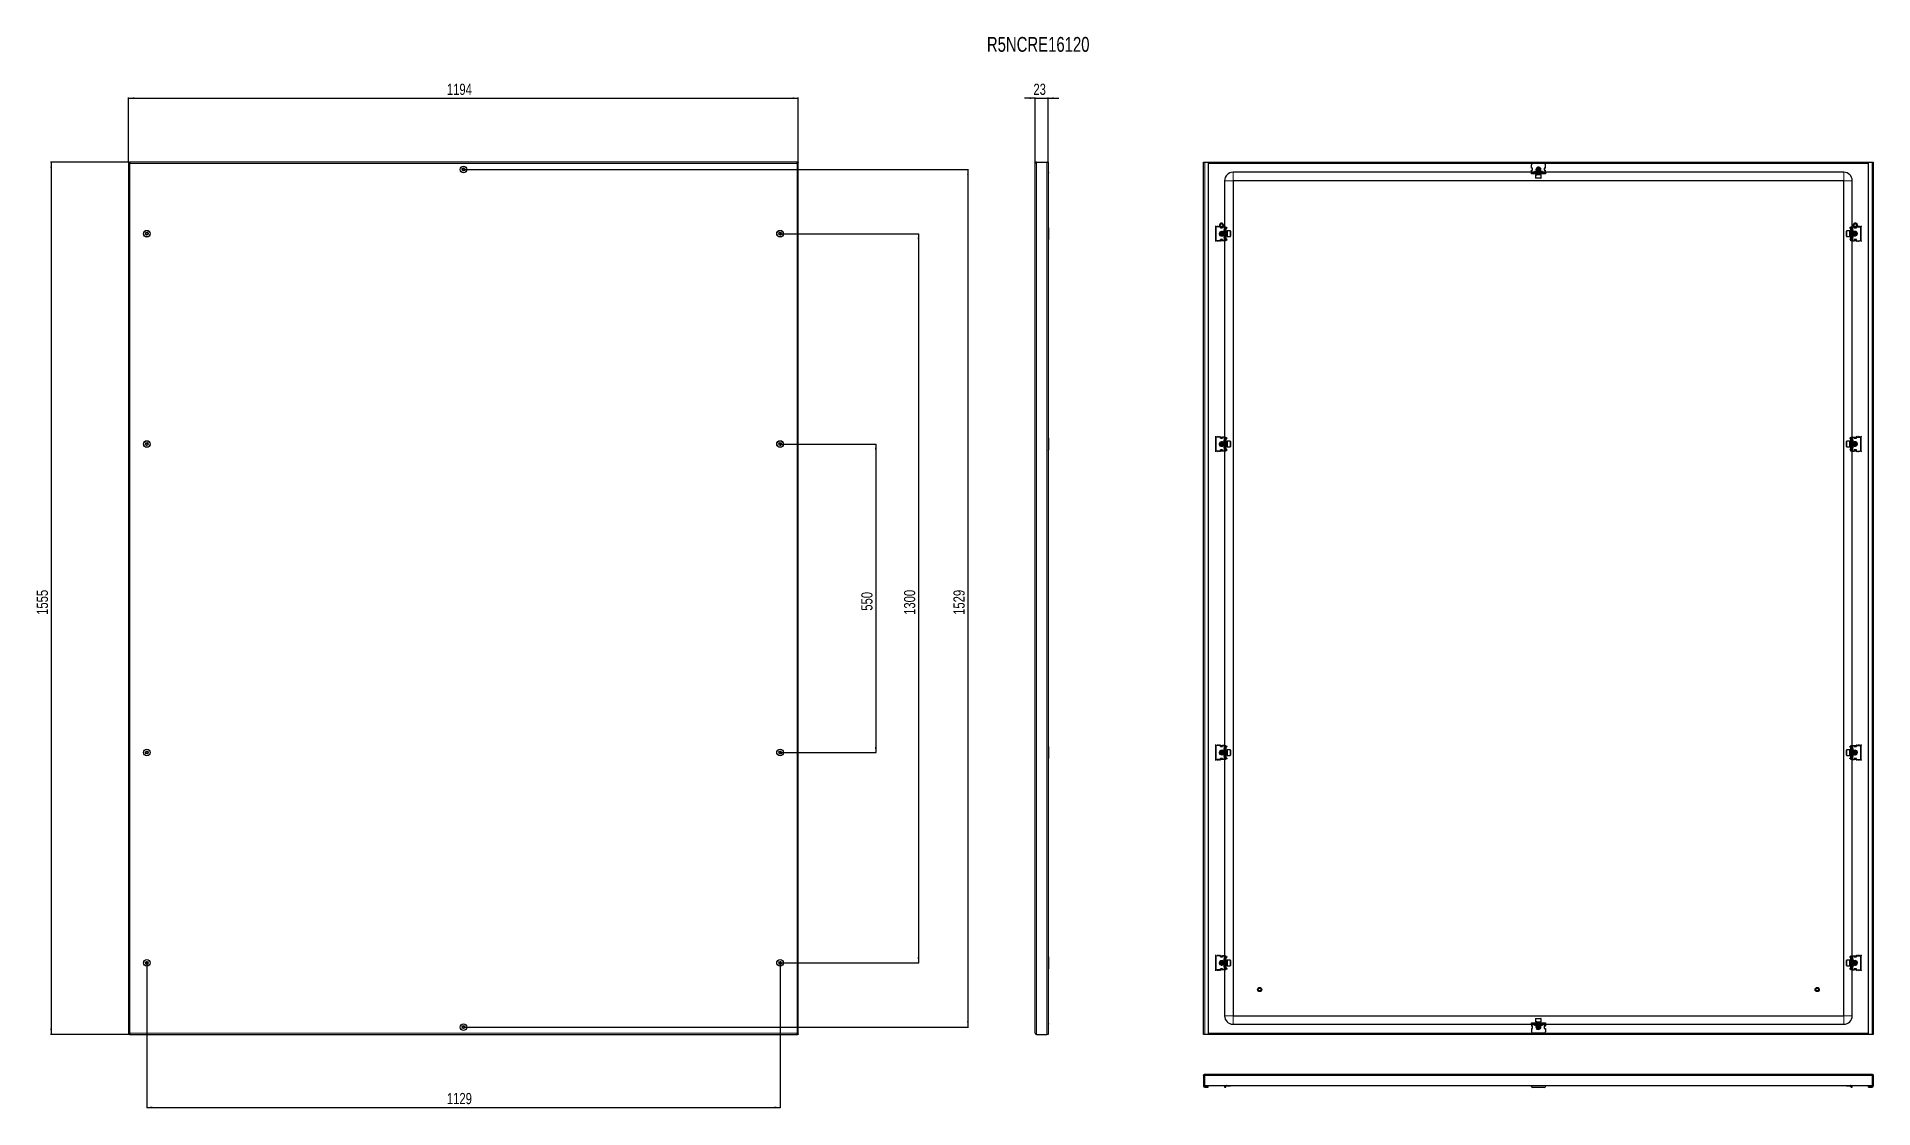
# Model space of a CAD drawing. Header units: millimetres. Extents: x -918 to 2356, y -718 to 1192.
import ezdxf

# ---------------------------------------------------------------- set-up
doc = ezdxf.new("R2010")
doc.units = ezdxf.units.MM
doc.layers.add('FORMAT', color=7, linetype='Continuous')
doc.styles.add('SLDTEXTSTYLE0', font='TXT', dxfattribs={"width": 0.75})
doc.dimstyles.new('SLDDIMSTYLE0', dxfattribs={"dimtxt": 20, "dimasz": 10, "dimexe": 0, "dimexo": 0.0625, "dimgap": 5, "dimtad": 2, "dimdec": 1, "dimrnd": 1e-09, "dimzin": 12, "dimdsep": 46, "dimtxsty": 'SLDTEXTSTYLE0', "dimsah": 1, "dimcen": 0.09, "dimadec": 0, "dimazin": 3, "dimtfac": 1, "dimtmove": 0, "dimatfit": 0, "dimfxl": 0, "dimfrac": 2, "dimtolj": 1, "dimtzin": 12, "dimarcsym": 0})
doc.dimstyles.new('SLDDIMSTYLE1', dxfattribs={"dimtxt": 20, "dimasz": 10, "dimexe": 0, "dimexo": 0.0625, "dimgap": 5, "dimtad": 2, "dimdec": 1, "dimrnd": 1e-09, "dimzin": 12, "dimdsep": 46, "dimtxsty": 'SLDTEXTSTYLE0', "dimsah": 1, "dimcen": 0.09, "dimadec": 0, "dimazin": 3, "dimtfac": 1, "dimtofl": 0, "dimtmove": 0, "dimatfit": 3, "dimfxl": 0, "dimfrac": 2, "dimtolj": 1, "dimtzin": 12, "dimarcsym": 0})

msp = doc.modelspace()

# ---------------------------------------------------------------- texts
at = {"layer": 'FORMAT', "insert": (776.08, 1191.54), "char_height": 26.4583, "attachment_point": 1, "style": 'SLDTEXTSTYLE0'}
msp.add_mtext('R5NCRE16120', dxfattribs=at)

# ---------------------------------------------------------------- blocks, each defined once
blk = doc.blocks.new('_D')
at = {"layer": 'FORMAT'}
for p, q in [((862.3, 1082.4), (843, 1082.4)), ((862.3, 966.2), (862.3, 1083.4)), ((862.3, 1082.4), (885.3, 1082.4)), ((885.3, 968.3), (885.3, 1083.4)), ((885.3, 1082.4), (904.5, 1082.4))]:
    blk.add_line(p, q, dxfattribs=at)
for points in [[(862.3, 1082.4), (852.3, 1084), (852.3, 1080.9)], [(885.3, 1082.4), (895.3, 1080.9), (895.3, 1084)]]:
    blk.add_solid(points, dxfattribs=at)
at = {"layer": 'FORMAT', "insert": (859, 1108.2), "char_height": 20, "attachment_point": 1, "style": 'SLDTEXTSTYLE0'}
blk.add_mtext('23', dxfattribs=at)
blk = doc.blocks.new('_D_1')
at = {"layer": 'FORMAT'}
for p, q in [((-754.1, 968.3), (-893.1, 968.3)), ((-892.1, 968.3), (-892.1, -586.7)), ((-754.1, -586.7), (-893.1, -586.7))]:
    blk.add_line(p, q, dxfattribs=at)
for points in [[(-892.1, 968.3), (-893.7, 958.3), (-890.6, 958.3)], [(-892.1, -586.7), (-890.6, -576.7), (-893.7, -576.7)]]:
    blk.add_solid(points, dxfattribs=at)
at = {"layer": 'FORMAT', "insert": (-917.9, 161.2), "char_height": 20, "attachment_point": 1, "rotation": 90, "style": 'SLDTEXTSTYLE0'}
blk.add_mtext('1555', dxfattribs=at)
blk = doc.blocks.new('_D_2')
at = {"layer": 'FORMAT'}
for p, q in [((-754.1, 968.3), (-754.1, 1083.4)), ((-754.1, 1082.4), (439.9, 1082.4)), ((439.9, 968.3), (439.9, 1083.4))]:
    blk.add_line(p, q, dxfattribs=at)
for points in [[(-754.1, 1082.4), (-744.1, 1080.9), (-744.1, 1084)], [(439.9, 1082.4), (429.9, 1084), (429.9, 1080.9)]]:
    blk.add_solid(points, dxfattribs=at)
at = {"layer": 'FORMAT', "insert": (-186.7, 1108.2), "char_height": 20, "attachment_point": 1, "style": 'SLDTEXTSTYLE0'}
blk.add_mtext('1194', dxfattribs=at)
blk = doc.blocks.new('_D_3')
at = {"layer": 'FORMAT'}
for p, q in [((407.4, 840.8), (655, 840.8)), ((654, 840.8), (654, -459.2)), ((407.4, -459.2), (655, -459.2))]:
    blk.add_line(p, q, dxfattribs=at)
for points in [[(654, 840.8), (652.5, 830.8), (655.6, 830.8)], [(654, -459.2), (655.6, -449.2), (652.5, -449.2)]]:
    blk.add_solid(points, dxfattribs=at)
at = {"layer": 'FORMAT', "insert": (628.3, 161.2), "char_height": 20, "attachment_point": 1, "rotation": 90, "style": 'SLDTEXTSTYLE0'}
blk.add_mtext('1300', dxfattribs=at)
blk = doc.blocks.new('_D_4')
at = {"layer": 'FORMAT'}
for p, q in [((-721.6, -459.2), (-721.6, -717.9)), ((407.4, -459.2), (407.4, -717.9)), ((-721.6, -716.9), (407.4, -716.9))]:
    blk.add_line(p, q, dxfattribs=at)
for points in [[(-721.6, -716.9), (-711.6, -718.4), (-711.6, -715.3)], [(407.4, -716.9), (397.4, -715.3), (397.4, -718.4)]]:
    blk.add_solid(points, dxfattribs=at)
at = {"layer": 'FORMAT', "insert": (-186.7, -691.1), "char_height": 20, "attachment_point": 1, "style": 'SLDTEXTSTYLE0'}
blk.add_mtext('1129', dxfattribs=at)
blk = doc.blocks.new('_D_5')
at = {"layer": 'FORMAT'}
for p, q in [((407.4, 465.8), (578.9, 465.8)), ((577.9, 465.8), (577.9, -84.2)), ((407.4, -84.2), (578.9, -84.2))]:
    blk.add_line(p, q, dxfattribs=at)
for points in [[(577.9, 465.8), (576.3, 455.8), (579.4, 455.8)], [(577.9, -84.2), (579.4, -74.2), (576.3, -74.2)]]:
    blk.add_solid(points, dxfattribs=at)
at = {"layer": 'FORMAT', "insert": (552.1, 168.6), "char_height": 20, "attachment_point": 1, "rotation": 90, "style": 'SLDTEXTSTYLE0'}
blk.add_mtext('550', dxfattribs=at)
blk = doc.blocks.new('_D_6')
at = {"layer": 'FORMAT'}
for p, q in [((-157.1, 955.3), (743.2, 955.3)), ((742.2, 955.3), (742.2, -573.7)), ((-157.1, -573.7), (743.2, -573.7))]:
    blk.add_line(p, q, dxfattribs=at)
for points in [[(742.2, 955.3), (740.7, 945.3), (743.7, 945.3)], [(742.2, -573.7), (743.7, -563.7), (740.7, -563.7)]]:
    blk.add_solid(points, dxfattribs=at)
at = {"layer": 'FORMAT', "insert": (716.4, 161.2), "char_height": 20, "attachment_point": 1, "rotation": 90, "style": 'SLDTEXTSTYLE0'}
blk.add_mtext('1529', dxfattribs=at)

# ---------------------------------------------------------------- dimensions: what is measured, and where the dimension line sits
at = {"layer": 'FORMAT'}
for base, p1, p2, dimstyle, picture, middle in [((439.86, 1082.45), (-754.14, 968.28), (439.86, 968.28), 'SLDDIMSTYLE1', '_D_2', (-157.14, 1082.45)), ((885.25, 1082.45), (862.25, 966.18), (885.25, 968.28), 'SLDDIMSTYLE0', '_D', (873.75, 1082.45)), ((407.36, -716.88), (-721.64, -459.22), (407.36, -459.22), 'SLDDIMSTYLE1', '_D_4', (-157.14, -716.88))]:
    dim = msp.add_linear_dim(base=base, p1=p1, p2=p2, dimstyle=dimstyle, dxfattribs=at)
    dim.commit()
    dim.dimension.update_dxf_attribs({"geometry": picture, "text_midpoint": middle, "dimtype": 160})
for base, p1, p2, picture, middle in [((-892.14, -586.72), (-754.14, 968.28), (-754.14, -586.72), '_D_1', (-892.14, 190.78)), ((742.2, -573.72), (-157.14, 955.28), (-157.14, -573.72), '_D_6', (742.2, 190.78)), ((654.04, -459.22), (407.36, 840.78), (407.36, -459.22), '_D_3', (654.04, 190.78)), ((577.87, -84.22), (407.36, 465.78), (407.36, -84.22), '_D_5', (577.87, 190.78))]:
    dim = msp.add_linear_dim(base=base, p1=p1, p2=p2, angle=90, dimstyle='SLDDIMSTYLE1', dxfattribs=at)
    dim.commit()
    dim.dimension.update_dxf_attribs({"geometry": picture, "text_midpoint": middle, "dimtype": 160})

# ---------------------------------------------------------------- linework, layer by layer
at = {"color": 7, "linetype": 'Continuous', "lineweight": 25}
for p, q in [((-754.14, 968.28), (-752.64, 968.28)), ((-754.14, 968.28), (-754.14, -586.72)), ((-752.44, 968.28), (-752.64, 968.28)), ((-752.44, 967.17), (-752.44, 968.28)), ((438.16, 968.28), (-752.44, 968.28)), ((438.16, 967.17), (438.16, 968.28)), ((438.36, 968.28), (438.16, 968.28)), ((438.36, 968.28), (439.86, 968.28)), ((439.86, -586.72), (439.86, 968.28)), ((862.25, 961.07), (861.95, 961.07)), ((861.95, 949.91), (861.95, 961.07)), ((861.95, 949.5), (861.95, 949.91)), ((862.25, -584.62), (862.25, 966.18)), ((864.35, 968.28), (883.15, 968.28)), ((883.15, 968.28), (885.25, 968.28)), ((885.25, 968.28), (885.25, -586.72)), ((885.25, 949.78), (885.75, 949.78)), ((885.75, 949.78), (885.75, 948.78)), ((1162.36, 968.28), (1164.46, 968.28)), ((1162.36, -586.72), (1162.36, 968.28)), ((1164.46, 968.28), (1170.86, 968.28)), ((1170.86, 968.28), (1170.86, -586.72)), ((1170.86, 968.28), (2347.86, 968.28)), ((1170.86, 966.78), (2347.86, 966.78)), ((1746.86, 950.28), (1214.86, 950.28)), ((1746.86, 957.78), (1746.86, 963.78)), ((1748.86, 957.78), (1746.86, 957.78)), ((1746.86, 951.28), (1746.86, 953.78)), ((1746.86, 953.78), (1748.86, 953.78)), ((1746.86, 949.78), (1746.86, 951.28)), ((1746.86, 947.78), (1746.86, 949.78)), ((1746.86, 949.78), (1748.86, 949.78)), ((1769.86, 965.78), (1748.86, 965.78)), ((1748.86, 953.78), (1748.86, 957.78)), ((1769.86, 949.78), (1748.86, 949.78)), ((1754.36, 951.78), (1752.36, 951.78)), ((1752.36, 951.78), (1752.36, 951.28)), ((1752.36, 951.28), (1752.36, 949.78)), ((1755.22, 950.28), (1752.36, 950.28)), ((1755.32, 950.11), (1754.36, 951.78)), ((1755.36, 951.78), (1755.36, 950.28)), ((1763.36, 951.78), (1755.36, 951.78)), ((1756.91, 955.78), (1756.36, 955.23)), ((1756.36, 955.23), (1756.36, 955.17)), ((1762.36, 955.23), (1756.36, 955.23)), ((1756.36, 955.17), (1756.91, 954.78)), ((1758.21, 955.17), (1756.36, 955.17)), ((1756.91, 954.78), (1756.36, 954.39)), ((1756.36, 954.39), (1756.36, 954.17)), ((1758.21, 954.39), (1756.36, 954.39)), ((1756.36, 954.17), (1756.91, 953.78)), ((1758.21, 954.17), (1756.36, 954.17)), ((1756.91, 953.78), (1756.36, 953.39)), ((1756.36, 953.39), (1756.36, 953.17)), ((1758.21, 953.39), (1756.36, 953.39)), ((1756.36, 953.17), (1756.91, 952.78)), ((1758.21, 953.17), (1756.36, 953.17)), ((1756.91, 952.78), (1756.36, 952.39)), ((1756.36, 952.39), (1756.36, 952.17)), ((1758.21, 952.39), (1756.36, 952.39)), ((1756.36, 952.17), (1756.91, 951.78)), ((1758.21, 952.17), (1756.36, 952.17)), ((1756.79, 956.31), (1756.6, 955.48)), ((1756.61, 954.99), (1756.68, 954.62)), ((1756.8, 953.71), (1756.67, 953.95)), ((1761.8, 955.78), (1756.91, 955.78)), ((1758.42, 954.78), (1756.91, 954.78)), ((1758.42, 953.78), (1756.91, 953.78)), ((1758.42, 952.78), (1756.91, 952.78)), ((1762.36, 955.17), (1758.21, 955.17)), ((1762.36, 954.39), (1758.21, 954.39)), ((1762.36, 954.17), (1758.21, 954.17)), ((1762.36, 953.39), (1758.21, 953.39)), ((1762.36, 953.17), (1758.21, 953.17)), ((1762.36, 952.39), (1758.21, 952.39)), ((1762.36, 952.17), (1758.21, 952.17)), ((1761.8, 954.78), (1758.42, 954.78)), ((1761.8, 953.78), (1758.42, 953.78)), ((1761.8, 952.78), (1758.42, 952.78)), ((1762.36, 955.23), (1761.8, 955.78)), ((1761.8, 954.78), (1762.36, 955.17)), ((1762.36, 954.39), (1761.8, 954.78)), ((1761.8, 953.78), (1762.36, 954.17)), ((1762.36, 953.39), (1761.8, 953.78)), ((1761.8, 952.78), (1762.36, 953.17)), ((1762.36, 952.39), (1761.8, 952.78)), ((1761.8, 951.78), (1762.36, 952.17)), ((1762.05, 953.95), (1761.91, 953.71)), ((1762.36, 955.17), (1762.36, 955.23)), ((1762.36, 954.17), (1762.36, 954.39)), ((1762.36, 953.17), (1762.36, 953.39)), ((1762.36, 952.17), (1762.36, 952.39)), ((1763.36, 950.28), (1763.36, 951.78)), ((1764.36, 951.78), (1763.39, 950.11)), ((1766.36, 950.28), (1763.49, 950.28)), ((1766.36, 951.78), (1764.36, 951.78)), ((1766.36, 951.28), (1766.36, 951.78)), ((1766.36, 949.78), (1766.36, 951.28)), ((1771.86, 957.78), (1769.86, 957.78)), ((1769.86, 957.78), (1769.86, 953.78)), ((1769.86, 953.78), (1771.86, 953.78)), ((1769.86, 949.78), (1771.86, 949.78)), ((1771.86, 957.78), (1771.86, 963.78)), ((1771.86, 951.28), (1771.86, 953.78)), ((1771.86, 949.78), (1771.86, 951.28)), ((2303.86, 950.28), (1771.86, 950.28)), ((1771.86, 949.78), (1771.86, 947.78)), ((2347.86, -586.72), (2347.86, 968.28)), ((2347.86, 968.28), (2354.26, 968.28)), ((2354.26, 968.28), (2356.36, 968.28)), ((2356.36, 968.28), (2356.36, -586.72)), ((861.95, 949.5), (862.25, 949.5)), ((885.25, 948.28), (885.75, 948.78)), ((1199.86, 935.28), (1199.86, 853.28)), ((2303.86, 935.28), (1214.86, 935.28)), ((1214.86, 935.28), (1214.86, -553.72)), ((1747.12, 947.78), (1746.86, 947.78)), ((1771.59, 947.78), (1747.12, 947.78)), ((1748.86, 948.78), (1769.86, 948.78)), ((1754.36, 945.78), (1754.36, 940.38)), ((1764.36, 945.78), (1754.36, 945.78)), ((1763.76, 939.78), (1754.96, 939.78)), ((1756.91, 947.78), (1756.36, 947.39)), ((1756.36, 947.39), (1756.36, 947.17)), ((1758.21, 947.39), (1756.36, 947.39)), ((1756.36, 947.17), (1756.91, 946.78)), ((1758.21, 947.17), (1756.36, 947.17)), ((1756.91, 946.78), (1756.36, 946.39)), ((1756.36, 946.39), (1756.36, 946.03)), ((1758.21, 946.39), (1756.36, 946.39)), ((1758.42, 946.78), (1756.91, 946.78)), ((1762.36, 947.39), (1758.21, 947.39)), ((1762.36, 947.17), (1758.21, 947.17)), ((1762.36, 946.39), (1758.21, 946.39)), ((1761.8, 946.78), (1758.42, 946.78)), ((1762.36, 947.39), (1761.8, 947.78)), ((1761.8, 946.78), (1762.36, 947.17)), ((1762.36, 946.39), (1761.8, 946.78)), ((1762.36, 947.17), (1762.36, 947.39)), ((1762.36, 946.03), (1762.36, 946.39)), ((1764.36, 940.38), (1764.36, 945.78)), ((1771.86, 947.78), (1771.59, 947.78)), ((2303.86, -553.72), (2303.86, 935.28)), ((2318.86, 853.28), (2318.86, 935.28)), ((1183.86, 853.53), (1183.86, 828.03)), ((1192.36, 853.28), (1186.36, 853.28)), ((1192.36, 853.28), (1192.36, 851.28)), ((1192.56, 852.49), (1192.36, 852.61)), ((1192.56, 851.28), (1192.56, 852.49)), ((1192.61, 852.9), (1192.94, 853.14)), ((1193.11, 852.9), (1192.61, 852.55)), ((1192.61, 852.55), (1192.61, 852.9)), ((1192.61, 851.64), (1192.61, 852.55)), ((1192.61, 851.28), (1192.61, 851.64)), ((1193.11, 853.06), (1193.11, 852.9)), ((1193.11, 852.9), (1193.51, 852.9)), ((1195.2, 852.9), (1195.61, 852.9)), ((1195.61, 852.9), (1195.61, 853.06)), ((1196.11, 852.55), (1195.61, 852.9)), ((1195.77, 853.14), (1196.11, 852.9)), ((1196.11, 852.9), (1196.11, 852.55)), ((1196.36, 852.61), (1196.11, 852.47)), ((1196.11, 852.55), (1196.11, 851.64)), ((1196.11, 851.64), (1196.11, 851.28)), ((1196.36, 851.28), (1196.36, 853.28)), ((1198.86, 853.28), (1196.36, 853.28)), ((1200.36, 853.28), (1198.86, 853.28)), ((1200.36, 851.28), (1200.36, 853.28)), ((1200.36, 853.28), (1202.36, 853.28)), ((1202.36, 853.28), (1202.36, 853.02)), ((1202.36, 853.02), (1202.36, 828.55)), ((1202.36, 852.2), (1202.56, 851.99)), ((1202.94, 850.95), (1203.92, 851.92)), ((1203.3, 850.59), (1204.27, 851.57)), ((1203.92, 851.92), (1204.27, 851.57)), ((2314.8, 851.92), (2314.44, 851.57)), ((2315.42, 850.59), (2314.44, 851.57)), ((2315.77, 850.95), (2314.8, 851.92)), ((2316.15, 851.99), (2316.36, 852.2)), ((2316.36, 853.28), (2318.36, 853.28)), ((2316.36, 853.02), (2316.36, 853.28)), ((2316.36, 828.55), (2316.36, 853.02)), ((2318.36, 853.28), (2318.36, 851.28)), ((2318.36, 853.28), (2319.86, 853.28)), ((2319.86, 853.28), (2322.36, 853.28)), ((2322.36, 853.28), (2322.36, 851.28)), ((2322.61, 852.47), (2322.36, 852.61)), ((2322.61, 852.9), (2322.94, 853.14)), ((2323.11, 852.9), (2322.61, 852.55)), ((2322.61, 852.55), (2322.61, 852.9)), ((2322.61, 851.64), (2322.61, 852.55)), ((2322.61, 851.28), (2322.61, 851.64)), ((2323.11, 853.06), (2323.11, 852.9)), ((2323.11, 852.9), (2323.51, 852.9)), ((2325.2, 852.9), (2325.61, 852.9)), ((2325.61, 852.9), (2325.61, 853.06)), ((2326.11, 852.55), (2325.61, 852.9)), ((2325.77, 853.14), (2326.11, 852.9)), ((2326.11, 852.9), (2326.11, 852.55)), ((2326.11, 852.55), (2326.11, 851.64)), ((2326.11, 851.64), (2326.11, 851.28)), ((2326.36, 852.61), (2326.16, 852.49)), ((2326.16, 852.49), (2326.16, 851.28)), ((2326.36, 851.28), (2326.36, 853.28)), ((2326.36, 853.28), (2332.36, 853.28)), ((2334.86, 828.03), (2334.86, 853.53)), ((862.25, 846.57), (861.95, 846.57)), ((861.95, 835), (861.95, 846.57)), ((861.95, 835), (862.25, 835)), ((885.75, 851.28), (885.75, 830.28)), ((1184.36, 851.28), (1184.36, 830.28)), ((1192.36, 828.28), (1186.36, 828.28)), ((1191.86, 828.28), (1191.86, 828.03)), ((1192.36, 851.28), (1196.36, 851.28)), ((1196.36, 830.28), (1192.36, 830.28)), ((1192.36, 830.28), (1192.36, 828.28)), ((1192.36, 828.4), (1192.56, 828.4)), ((1192.56, 828.4), (1192.56, 830.28)), ((1192.61, 829.93), (1192.61, 830.28)), ((1192.61, 829.02), (1192.61, 829.93)), ((1192.61, 829.02), (1193.11, 828.66)), ((1192.61, 828.66), (1192.61, 829.02)), ((1193.11, 828.31), (1192.61, 828.66)), ((1195.61, 828.66), (1193.11, 828.66)), ((1193.11, 828.66), (1193.11, 828.31)), ((1195.61, 828.31), (1193.11, 828.31)), ((1193.83, 838.22), (1194.66, 838.03)), ((1194.91, 843.78), (1194.36, 843.23)), ((1194.36, 843.23), (1194.36, 838.34)), ((1194.36, 838.34), (1194.91, 837.78)), ((1194.97, 843.78), (1194.91, 843.78)), ((1194.91, 843.78), (1194.91, 837.78)), ((1194.91, 837.78), (1194.97, 837.78)), ((1195.36, 843.23), (1194.97, 843.78)), ((1194.97, 843.78), (1194.97, 839.64)), ((1194.97, 839.64), (1194.97, 837.78)), ((1194.97, 837.78), (1195.36, 838.34)), ((1195.15, 838.04), (1195.52, 838.1)), ((1195.74, 843.78), (1195.36, 843.23)), ((1195.36, 843.23), (1195.36, 839.85)), ((1195.36, 839.85), (1195.36, 838.34)), ((1195.36, 838.34), (1195.74, 837.78)), ((1195.61, 828.66), (1196.11, 829.02)), ((1195.61, 828.31), (1195.61, 828.66)), ((1196.11, 828.66), (1195.61, 828.31)), ((1195.97, 843.78), (1195.74, 843.78)), ((1195.74, 843.78), (1195.74, 839.64)), ((1195.74, 839.64), (1195.74, 837.78)), ((1195.74, 837.78), (1195.97, 837.78)), ((1196.36, 843.23), (1195.97, 843.78)), ((1195.97, 843.78), (1195.97, 839.64)), ((1195.97, 839.64), (1195.97, 837.78)), ((1195.97, 837.78), (1196.36, 838.34)), ((1196.11, 830.28), (1196.11, 829.93)), ((1196.11, 829.93), (1196.11, 829.02)), ((1196.11, 829.02), (1196.11, 828.66)), ((1196.19, 843.47), (1196.43, 843.34)), ((1196.43, 838.23), (1196.19, 838.09)), ((1196.74, 843.78), (1196.36, 843.23)), ((1196.36, 843.23), (1196.36, 839.85)), ((1196.36, 839.85), (1196.36, 838.34)), ((1196.36, 838.34), (1196.74, 837.78)), ((1196.36, 828.28), (1196.36, 830.28)), ((1198.86, 828.28), (1196.36, 828.28)), ((1196.97, 843.78), (1196.74, 843.78)), ((1196.74, 843.78), (1196.74, 839.64)), ((1196.74, 839.64), (1196.74, 837.78)), ((1196.74, 837.78), (1196.97, 837.78)), ((1197.36, 843.23), (1196.97, 843.78)), ((1196.97, 843.78), (1196.97, 839.64)), ((1196.97, 839.64), (1196.97, 837.78)), ((1196.97, 837.78), (1197.36, 838.34)), ((1197.74, 843.78), (1197.36, 843.23)), ((1197.36, 843.23), (1197.36, 839.85)), ((1197.36, 839.85), (1197.36, 838.34)), ((1197.36, 838.34), (1197.74, 837.78)), ((1197.97, 843.78), (1197.74, 843.78)), ((1197.74, 843.78), (1197.74, 839.64)), ((1197.74, 839.64), (1197.74, 837.78)), ((1197.74, 837.78), (1197.97, 837.78)), ((1198.36, 843.23), (1197.97, 843.78)), ((1197.97, 843.78), (1197.97, 839.64)), ((1197.97, 839.64), (1197.97, 837.78)), ((1197.97, 837.78), (1198.36, 838.34)), ((1198.36, 847.78), (1198.36, 845.78)), ((1198.86, 847.78), (1198.36, 847.78)), ((1198.36, 846.03), (1199.36, 846.03)), ((1198.36, 845.78), (1200.03, 844.82)), ((1199.86, 844.78), (1198.36, 844.78)), ((1198.36, 844.78), (1198.36, 836.78)), ((1198.36, 836.78), (1199.86, 836.78)), ((1200.03, 836.75), (1198.36, 835.78)), ((1198.36, 835.78), (1198.36, 833.78)), ((1199.36, 835.53), (1198.36, 835.53)), ((1198.36, 833.78), (1198.86, 833.78)), ((1200.36, 847.78), (1198.86, 847.78)), ((1198.86, 833.78), (1200.36, 833.78)), ((1200.36, 828.28), (1198.86, 828.28)), ((1199.36, 846.03), (1199.86, 846.03)), ((1199.86, 835.53), (1199.36, 835.53)), ((1199.86, 846.03), (1199.86, 844.92)), ((1199.86, 836.65), (1199.86, 835.53)), ((1199.86, 828.28), (1199.86, 478.28)), ((1200.36, 851.28), (1200.36, 830.28)), ((1200.36, 828.28), (1200.36, 830.28)), ((1202.36, 828.28), (1200.36, 828.28)), ((1201.36, 830.28), (1201.36, 851.28)), ((1202.86, 849.53), (1202.36, 849.53)), ((1202.86, 846.03), (1202.36, 846.03)), ((1202.74, 843.78), (1202.36, 843.23)), ((1202.36, 838.34), (1202.74, 837.78)), ((1202.36, 835.53), (1202.86, 835.53)), ((1202.86, 832.03), (1202.36, 832.03)), ((1202.56, 829.58), (1202.36, 829.37)), ((1202.36, 828.55), (1202.36, 828.28)), ((1202.97, 843.78), (1202.74, 843.78)), ((1202.74, 843.78), (1202.74, 839.64)), ((1202.74, 839.64), (1202.74, 837.78)), ((1202.74, 837.78), (1202.97, 837.78)), ((1202.86, 851.28), (1202.86, 850.82)), ((1202.86, 846.03), (1202.86, 849.53)), ((1202.86, 843.78), (1202.86, 846.03)), ((1202.86, 835.53), (1202.86, 837.78)), ((1202.86, 832.03), (1202.86, 835.53)), ((1202.86, 830.28), (1202.86, 830.68)), ((1203.3, 850.59), (1202.94, 850.95)), ((1203.3, 830.97), (1202.94, 830.62)), ((1202.94, 830.62), (1203.92, 829.64)), ((1203.36, 843.23), (1202.97, 843.78)), ((1202.97, 843.78), (1202.97, 839.64)), ((1202.97, 839.64), (1202.97, 837.78)), ((1202.97, 837.78), (1203.36, 838.34)), ((1203.3, 830.97), (1204.27, 830)), ((1203.74, 843.78), (1203.36, 843.23)), ((1203.36, 843.23), (1203.36, 839.85)), ((1203.36, 839.85), (1203.36, 838.34)), ((1203.36, 838.34), (1203.74, 837.78)), ((1204.11, 843.78), (1203.74, 843.78)), ((1203.74, 843.78), (1203.74, 839.64)), ((1203.74, 839.64), (1203.74, 837.78)), ((1203.74, 837.78), (1204.11, 837.78)), ((1203.92, 829.64), (1204.27, 830)), ((1209.76, 845.78), (1204.36, 845.78)), ((1204.36, 845.78), (1204.36, 835.78)), ((1204.36, 835.78), (1209.76, 835.78)), ((1210.36, 845.18), (1210.36, 836.38)), ((2308.36, 844.85), (2308.36, 845.18)), ((2308.36, 836.38), (2308.36, 844.85)), ((2314.36, 845.78), (2308.96, 845.78)), ((2308.96, 835.78), (2314.36, 835.78)), ((2314.36, 845.4), (2314.36, 845.78)), ((2314.36, 835.78), (2314.36, 845.4)), ((2315.42, 830.97), (2314.44, 830)), ((2314.8, 829.64), (2314.44, 830)), ((2314.97, 843.78), (2314.61, 843.78)), ((2314.61, 837.78), (2314.97, 837.78)), ((2315.77, 830.62), (2314.8, 829.64)), ((2315.36, 843.23), (2314.97, 843.78)), ((2314.97, 839.64), (2314.97, 843.78)), ((2314.97, 837.78), (2314.97, 839.64)), ((2314.97, 837.78), (2315.36, 838.34)), ((2315.74, 843.78), (2315.36, 843.23)), ((2315.36, 839.85), (2315.36, 843.23)), ((2315.36, 838.34), (2315.36, 839.85)), ((2315.36, 838.34), (2315.74, 837.78)), ((2315.42, 850.59), (2315.77, 850.95)), ((2315.42, 830.97), (2315.77, 830.62)), ((2315.97, 843.78), (2315.74, 843.78)), ((2315.74, 839.64), (2315.74, 843.78)), ((2315.74, 837.78), (2315.74, 839.64)), ((2315.74, 837.78), (2315.97, 837.78)), ((2315.86, 851.28), (2315.86, 850.89)), ((2315.86, 849.53), (2316.36, 849.53)), ((2315.86, 849.53), (2315.86, 846.03)), ((2316.36, 846.03), (2315.86, 846.03)), ((2315.86, 846.03), (2315.86, 843.78)), ((2315.86, 837.78), (2315.86, 835.53)), ((2315.86, 835.53), (2315.86, 832.03)), ((2315.86, 835.53), (2316.36, 835.53)), ((2315.86, 832.03), (2316.36, 832.03)), ((2315.86, 830.28), (2315.86, 830.74)), ((2316.36, 843.23), (2315.97, 843.78)), ((2315.97, 839.64), (2315.97, 843.78)), ((2315.97, 837.78), (2315.97, 839.64)), ((2315.97, 837.78), (2316.36, 838.34)), ((2316.36, 829.37), (2316.15, 829.58)), ((2316.36, 828.28), (2316.36, 828.55)), ((2318.36, 828.28), (2316.36, 828.28)), ((2317.36, 851.28), (2317.36, 830.28)), ((2318.36, 830.28), (2318.36, 851.28)), ((2319.86, 847.78), (2318.36, 847.78)), ((2318.36, 833.78), (2319.86, 833.78)), ((2318.36, 830.28), (2318.36, 828.28)), ((2318.36, 828.28), (2319.86, 828.28)), ((2318.68, 844.82), (2320.36, 845.78)), ((2320.36, 835.78), (2318.68, 836.75)), ((2318.86, 844.92), (2318.86, 846.03)), ((2318.86, 846.03), (2319.36, 846.03)), ((2320.36, 844.78), (2318.86, 844.78)), ((2318.86, 836.78), (2320.36, 836.78)), ((2318.86, 835.53), (2318.86, 836.65)), ((2319.36, 835.53), (2318.86, 835.53)), ((2318.86, 478.28), (2318.86, 828.28)), ((2319.36, 846.03), (2320.36, 846.03)), ((2320.36, 835.53), (2319.36, 835.53)), ((2320.36, 847.78), (2319.86, 847.78)), ((2319.86, 833.78), (2320.36, 833.78)), ((2319.86, 828.28), (2322.36, 828.28)), ((2320.36, 845.78), (2320.36, 847.78)), ((2320.36, 836.78), (2320.36, 844.78)), ((2320.74, 843.78), (2320.36, 843.23)), ((2320.36, 838.34), (2320.74, 837.78)), ((2320.36, 833.78), (2320.36, 835.78)), ((2320.97, 843.78), (2320.74, 843.78)), ((2320.74, 839.64), (2320.74, 843.78)), ((2320.74, 837.78), (2320.74, 839.64)), ((2320.74, 837.78), (2320.97, 837.78)), ((2321.36, 843.23), (2320.97, 843.78)), ((2320.97, 839.64), (2320.97, 843.78)), ((2320.97, 837.78), (2320.97, 839.64)), ((2320.97, 837.78), (2321.36, 838.34)), ((2321.74, 843.78), (2321.36, 843.23)), ((2321.36, 839.85), (2321.36, 843.23)), ((2321.36, 838.34), (2321.36, 839.85)), ((2321.36, 838.34), (2321.74, 837.78)), ((2321.97, 843.78), (2321.74, 843.78)), ((2321.74, 839.64), (2321.74, 843.78)), ((2321.74, 837.78), (2321.74, 839.64)), ((2321.74, 837.78), (2321.97, 837.78)), ((2322.36, 843.23), (2321.97, 843.78)), ((2321.97, 839.64), (2321.97, 843.78)), ((2321.97, 837.78), (2321.97, 839.64)), ((2321.97, 837.78), (2322.36, 838.34)), ((2322.28, 843.34), (2322.53, 843.47)), ((2322.53, 838.09), (2322.28, 838.23)), ((2322.36, 851.28), (2326.36, 851.28)), ((2322.74, 843.78), (2322.36, 843.23)), ((2322.36, 839.85), (2322.36, 843.23)), ((2322.36, 838.34), (2322.36, 839.85)), ((2322.36, 838.34), (2322.74, 837.78)), ((2326.36, 830.28), (2322.36, 830.28)), ((2322.36, 830.28), (2322.36, 828.28)), ((2322.61, 829.93), (2322.61, 830.28)), ((2322.61, 829.02), (2322.61, 829.93)), ((2322.61, 828.66), (2322.61, 829.02)), ((2322.61, 829.02), (2323.11, 828.66)), ((2323.11, 828.31), (2322.61, 828.66)), ((2322.97, 843.78), (2322.74, 843.78)), ((2322.74, 839.64), (2322.74, 843.78)), ((2322.74, 837.78), (2322.74, 839.64)), ((2322.74, 837.78), (2322.97, 837.78)), ((2323.36, 843.23), (2322.97, 843.78)), ((2322.97, 839.64), (2322.97, 843.78)), ((2322.97, 837.78), (2322.97, 839.64)), ((2322.97, 837.78), (2323.36, 838.34)), ((2323.11, 828.66), (2323.11, 828.31)), ((2325.61, 828.66), (2323.11, 828.66)), ((2325.61, 828.31), (2323.11, 828.31)), ((2323.19, 838.1), (2323.56, 838.04)), ((2323.74, 843.78), (2323.36, 843.23)), ((2323.36, 839.85), (2323.36, 843.23)), ((2323.36, 838.34), (2323.36, 839.85)), ((2323.36, 838.34), (2323.74, 837.78)), ((2323.8, 843.78), (2323.74, 843.78)), ((2323.74, 839.64), (2323.74, 843.78)), ((2323.74, 837.78), (2323.74, 839.64)), ((2323.74, 837.78), (2323.8, 837.78)), ((2324.36, 843.23), (2323.8, 843.78)), ((2323.8, 843.56), (2323.8, 843.78)), ((2323.8, 837.78), (2323.8, 843.56)), ((2323.8, 837.78), (2324.36, 838.34)), ((2324.05, 838.03), (2324.88, 838.22)), ((2324.36, 843.04), (2324.36, 843.23)), ((2324.36, 838.34), (2324.36, 843.04)), ((2325.61, 828.66), (2326.11, 829.02)), ((2325.61, 828.31), (2325.61, 828.66)), ((2326.11, 828.66), (2325.61, 828.31)), ((2326.11, 830.28), (2326.11, 829.93)), ((2326.11, 829.93), (2326.11, 829.02)), ((2326.11, 829.02), (2326.11, 828.66)), ((2326.16, 830.28), (2326.16, 828.4)), ((2326.16, 828.4), (2326.36, 828.4)), ((2326.36, 828.28), (2326.36, 830.28)), ((2326.36, 828.28), (2332.36, 828.28)), ((2326.86, 828.03), (2326.86, 828.28)), ((2334.36, 830.28), (2334.36, 851.28)), ((862.25, 471.57), (861.95, 471.57)), ((861.95, 460), (861.95, 471.57)), ((861.95, 460), (862.25, 460)), ((885.75, 476.28), (885.75, 455.28)), ((1183.86, 478.53), (1183.86, 453.03)), ((1184.36, 476.28), (1184.36, 455.28)), ((1192.36, 478.28), (1186.36, 478.28)), ((1191.86, 478.53), (1191.86, 478.28)), ((1192.36, 478.28), (1192.36, 476.28)), ((1192.56, 478.17), (1192.36, 478.17)), ((1192.36, 476.28), (1196.36, 476.28)), ((1192.56, 476.28), (1192.56, 478.17)), ((1192.61, 477.9), (1193.11, 478.26)), ((1193.11, 477.9), (1192.61, 477.55)), ((1192.61, 477.55), (1192.61, 477.9)), ((1192.61, 476.64), (1192.61, 477.55)), ((1192.61, 476.28), (1192.61, 476.64)), ((1193.11, 478.26), (1193.11, 477.9)), ((1193.11, 478.26), (1195.61, 478.26)), ((1193.11, 477.9), (1195.61, 477.9)), ((1193.83, 463.22), (1194.66, 463.03)), ((1194.91, 468.78), (1194.36, 468.23)), ((1194.36, 468.23), (1194.36, 463.34)), ((1194.36, 463.34), (1194.91, 462.78)), ((1194.97, 468.78), (1194.91, 468.78)), ((1194.91, 468.78), (1194.91, 462.78)), ((1194.91, 462.78), (1194.97, 462.78)), ((1195.36, 468.23), (1194.97, 468.78)), ((1194.97, 468.78), (1194.97, 464.64)), ((1194.97, 464.64), (1194.97, 462.78)), ((1194.97, 462.78), (1195.36, 463.34)), ((1195.15, 463.04), (1195.52, 463.1)), ((1195.74, 468.78), (1195.36, 468.23)), ((1195.36, 468.23), (1195.36, 464.85)), ((1195.36, 464.85), (1195.36, 463.34)), ((1195.36, 463.34), (1195.74, 462.78)), ((1195.61, 477.9), (1195.61, 478.26)), ((1195.61, 478.26), (1196.11, 477.9)), ((1196.11, 477.55), (1195.61, 477.9)), ((1195.97, 468.78), (1195.74, 468.78)), ((1195.74, 468.78), (1195.74, 464.64)), ((1195.74, 464.64), (1195.74, 462.78)), ((1195.74, 462.78), (1195.97, 462.78)), ((1196.36, 468.23), (1195.97, 468.78)), ((1195.97, 468.78), (1195.97, 464.64)), ((1195.97, 464.64), (1195.97, 462.78)), ((1195.97, 462.78), (1196.36, 463.34)), ((1196.11, 477.9), (1196.11, 477.55)), ((1196.11, 477.55), (1196.11, 476.64)), ((1196.11, 476.64), (1196.11, 476.28)), ((1196.19, 468.47), (1196.43, 468.34)), ((1196.43, 463.23), (1196.19, 463.09)), ((1196.36, 476.28), (1196.36, 478.28)), ((1198.86, 478.28), (1196.36, 478.28)), ((1196.74, 468.78), (1196.36, 468.23)), ((1196.36, 468.23), (1196.36, 464.85)), ((1196.36, 464.85), (1196.36, 463.34)), ((1196.36, 463.34), (1196.74, 462.78)), ((1196.97, 468.78), (1196.74, 468.78)), ((1196.74, 468.78), (1196.74, 464.64)), ((1196.74, 464.64), (1196.74, 462.78)), ((1196.74, 462.78), (1196.97, 462.78)), ((1197.36, 468.23), (1196.97, 468.78)), ((1196.97, 468.78), (1196.97, 464.64)), ((1196.97, 464.64), (1196.97, 462.78)), ((1196.97, 462.78), (1197.36, 463.34)), ((1197.74, 468.78), (1197.36, 468.23)), ((1197.36, 468.23), (1197.36, 464.85)), ((1197.36, 464.85), (1197.36, 463.34)), ((1197.36, 463.34), (1197.74, 462.78)), ((1197.97, 468.78), (1197.74, 468.78)), ((1197.74, 468.78), (1197.74, 464.64)), ((1197.74, 464.64), (1197.74, 462.78)), ((1197.74, 462.78), (1197.97, 462.78)), ((1198.36, 468.23), (1197.97, 468.78)), ((1197.97, 468.78), (1197.97, 464.64)), ((1197.97, 464.64), (1197.97, 462.78)), ((1197.97, 462.78), (1198.36, 463.34)), ((1198.36, 472.78), (1198.36, 470.78)), ((1198.86, 472.78), (1198.36, 472.78)), ((1198.36, 471.03), (1199.36, 471.03)), ((1198.36, 470.78), (1200.03, 469.82)), ((1199.86, 469.78), (1198.36, 469.78)), ((1198.36, 469.78), (1198.36, 461.78)), ((1198.36, 461.78), (1199.86, 461.78)), ((1200.03, 461.75), (1198.36, 460.78)), ((1198.36, 460.78), (1198.36, 458.78)), ((1199.36, 460.53), (1198.36, 460.53)), ((1198.36, 458.78), (1198.86, 458.78)), ((1200.36, 478.28), (1198.86, 478.28)), ((1200.36, 472.78), (1198.86, 472.78)), ((1198.86, 458.78), (1200.36, 458.78)), ((1199.36, 471.03), (1199.86, 471.03)), ((1199.86, 460.53), (1199.36, 460.53)), ((1199.86, 471.03), (1199.86, 469.92)), ((1199.86, 461.65), (1199.86, 460.53)), ((1200.36, 476.28), (1200.36, 478.28)), ((1200.36, 478.28), (1202.36, 478.28)), ((1200.36, 476.28), (1200.36, 455.28)), ((1201.36, 455.28), (1201.36, 476.28)), ((1202.36, 478.28), (1202.36, 478.02)), ((1202.36, 478.02), (1202.36, 453.55)), ((1202.36, 477.2), (1202.56, 476.99)), ((1202.86, 474.53), (1202.36, 474.53)), ((1202.86, 471.03), (1202.36, 471.03)), ((1202.74, 468.78), (1202.36, 468.23)), ((1202.36, 463.34), (1202.74, 462.78)), ((1202.36, 460.53), (1202.86, 460.53)), ((1202.97, 468.78), (1202.74, 468.78)), ((1202.74, 468.78), (1202.74, 464.64)), ((1202.74, 464.64), (1202.74, 462.78)), ((1202.74, 462.78), (1202.97, 462.78)), ((1202.86, 476.28), (1202.86, 475.82)), ((1202.86, 471.03), (1202.86, 474.53)), ((1202.86, 468.78), (1202.86, 471.03)), ((1202.86, 460.53), (1202.86, 462.78)), ((1202.86, 457.03), (1202.86, 460.53)), ((1202.94, 475.95), (1203.92, 476.92)), ((1203.3, 475.59), (1202.94, 475.95)), ((1203.36, 468.23), (1202.97, 468.78)), ((1202.97, 468.78), (1202.97, 464.64)), ((1202.97, 464.64), (1202.97, 462.78)), ((1202.97, 462.78), (1203.36, 463.34)), ((1203.3, 475.59), (1204.27, 476.57)), ((1203.74, 468.78), (1203.36, 468.23)), ((1203.36, 468.23), (1203.36, 464.85)), ((1203.36, 464.85), (1203.36, 463.34)), ((1203.36, 463.34), (1203.74, 462.78)), ((1204.11, 468.78), (1203.74, 468.78)), ((1203.74, 468.78), (1203.74, 464.64)), ((1203.74, 464.64), (1203.74, 462.78)), ((1203.74, 462.78), (1204.11, 462.78)), ((1203.92, 476.92), (1204.27, 476.57)), ((1209.76, 470.78), (1204.36, 470.78)), ((1204.36, 470.78), (1204.36, 460.78)), ((1204.36, 460.78), (1209.76, 460.78)), ((1210.36, 470.18), (1210.36, 461.38)), ((2308.36, 469.85), (2308.36, 470.18)), ((2308.36, 461.38), (2308.36, 469.85)), ((2314.36, 470.78), (2308.96, 470.78)), ((2308.96, 460.78), (2314.36, 460.78)), ((2314.36, 470.4), (2314.36, 470.78)), ((2314.36, 460.78), (2314.36, 470.4)), ((2314.8, 476.92), (2314.44, 476.57)), ((2315.42, 475.59), (2314.44, 476.57)), ((2314.97, 468.78), (2314.61, 468.78)), ((2314.61, 462.78), (2314.97, 462.78)), ((2315.77, 475.95), (2314.8, 476.92)), ((2315.36, 468.23), (2314.97, 468.78)), ((2314.97, 464.64), (2314.97, 468.78)), ((2314.97, 462.78), (2314.97, 464.64)), ((2314.97, 462.78), (2315.36, 463.34)), ((2315.74, 468.78), (2315.36, 468.23)), ((2315.36, 464.85), (2315.36, 468.23)), ((2315.36, 463.34), (2315.36, 464.85)), ((2315.36, 463.34), (2315.74, 462.78)), ((2315.42, 475.59), (2315.77, 475.95)), ((2315.97, 468.78), (2315.74, 468.78)), ((2315.74, 464.64), (2315.74, 468.78)), ((2315.74, 462.78), (2315.74, 464.64)), ((2315.74, 462.78), (2315.97, 462.78)), ((2315.86, 476.28), (2315.86, 475.89)), ((2315.86, 474.53), (2316.36, 474.53)), ((2315.86, 474.53), (2315.86, 471.03)), ((2316.36, 471.03), (2315.86, 471.03)), ((2315.86, 471.03), (2315.86, 468.78)), ((2315.86, 462.78), (2315.86, 460.53)), ((2315.86, 460.53), (2315.86, 457.03)), ((2315.86, 460.53), (2316.36, 460.53)), ((2316.36, 468.23), (2315.97, 468.78)), ((2315.97, 464.64), (2315.97, 468.78)), ((2315.97, 462.78), (2315.97, 464.64)), ((2315.97, 462.78), (2316.36, 463.34)), ((2316.15, 476.99), (2316.36, 477.2)), ((2316.36, 478.28), (2318.36, 478.28)), ((2316.36, 478.02), (2316.36, 478.28)), ((2316.36, 453.55), (2316.36, 478.02)), ((2317.36, 476.28), (2317.36, 455.28)), ((2318.36, 478.28), (2318.36, 476.28)), ((2318.36, 478.28), (2319.86, 478.28)), ((2318.36, 455.28), (2318.36, 476.28)), ((2319.86, 472.78), (2318.36, 472.78)), ((2318.36, 458.78), (2319.86, 458.78)), ((2318.68, 469.82), (2320.36, 470.78)), ((2320.36, 460.78), (2318.68, 461.75)), ((2318.86, 469.92), (2318.86, 471.03)), ((2318.86, 471.03), (2319.36, 471.03)), ((2320.36, 469.78), (2318.86, 469.78)), ((2318.86, 461.78), (2320.36, 461.78)), ((2318.86, 460.53), (2318.86, 461.65)), ((2319.36, 460.53), (2318.86, 460.53)), ((2319.36, 471.03), (2320.36, 471.03)), ((2320.36, 460.53), (2319.36, 460.53)), ((2319.86, 478.28), (2322.36, 478.28)), ((2320.36, 472.78), (2319.86, 472.78)), ((2319.86, 458.78), (2320.36, 458.78)), ((2320.36, 470.78), (2320.36, 472.78)), ((2320.36, 461.78), (2320.36, 469.78)), ((2320.74, 468.78), (2320.36, 468.23)), ((2320.36, 463.34), (2320.74, 462.78)), ((2320.36, 458.78), (2320.36, 460.78)), ((2320.97, 468.78), (2320.74, 468.78)), ((2320.74, 464.64), (2320.74, 468.78)), ((2320.74, 462.78), (2320.74, 464.64)), ((2320.74, 462.78), (2320.97, 462.78)), ((2321.36, 468.23), (2320.97, 468.78)), ((2320.97, 464.64), (2320.97, 468.78)), ((2320.97, 462.78), (2320.97, 464.64)), ((2320.97, 462.78), (2321.36, 463.34)), ((2321.74, 468.78), (2321.36, 468.23)), ((2321.36, 464.85), (2321.36, 468.23)), ((2321.36, 463.34), (2321.36, 464.85)), ((2321.36, 463.34), (2321.74, 462.78)), ((2321.97, 468.78), (2321.74, 468.78)), ((2321.74, 464.64), (2321.74, 468.78)), ((2321.74, 462.78), (2321.74, 464.64)), ((2321.74, 462.78), (2321.97, 462.78)), ((2322.36, 468.23), (2321.97, 468.78)), ((2321.97, 464.64), (2321.97, 468.78)), ((2321.97, 462.78), (2321.97, 464.64)), ((2321.97, 462.78), (2322.36, 463.34)), ((2322.28, 468.34), (2322.53, 468.47)), ((2322.53, 463.09), (2322.28, 463.23)), ((2322.36, 478.28), (2322.36, 476.28)), ((2322.36, 476.28), (2326.36, 476.28)), ((2322.74, 468.78), (2322.36, 468.23)), ((2322.36, 464.85), (2322.36, 468.23)), ((2322.36, 463.34), (2322.36, 464.85)), ((2322.36, 463.34), (2322.74, 462.78)), ((2322.61, 477.9), (2323.11, 478.26)), ((2323.11, 477.9), (2322.61, 477.55)), ((2322.61, 477.55), (2322.61, 477.9)), ((2322.61, 476.64), (2322.61, 477.55)), ((2322.61, 476.28), (2322.61, 476.64)), ((2322.97, 468.78), (2322.74, 468.78)), ((2322.74, 464.64), (2322.74, 468.78)), ((2322.74, 462.78), (2322.74, 464.64)), ((2322.74, 462.78), (2322.97, 462.78)), ((2323.36, 468.23), (2322.97, 468.78)), ((2322.97, 464.64), (2322.97, 468.78)), ((2322.97, 462.78), (2322.97, 464.64)), ((2322.97, 462.78), (2323.36, 463.34)), ((2323.11, 478.26), (2323.11, 477.9)), ((2323.11, 478.26), (2325.61, 478.26)), ((2323.11, 477.9), (2325.61, 477.9)), ((2323.19, 463.1), (2323.56, 463.04)), ((2323.74, 468.78), (2323.36, 468.23)), ((2323.36, 464.85), (2323.36, 468.23)), ((2323.36, 463.34), (2323.36, 464.85)), ((2323.36, 463.34), (2323.74, 462.78)), ((2323.8, 468.78), (2323.74, 468.78)), ((2323.74, 464.64), (2323.74, 468.78)), ((2323.74, 462.78), (2323.74, 464.64)), ((2323.74, 462.78), (2323.8, 462.78)), ((2324.36, 468.23), (2323.8, 468.78)), ((2323.8, 468.56), (2323.8, 468.78)), ((2323.8, 462.78), (2323.8, 468.56)), ((2323.8, 462.78), (2324.36, 463.34)), ((2324.05, 463.03), (2324.88, 463.22)), ((2324.36, 468.04), (2324.36, 468.23)), ((2324.36, 463.34), (2324.36, 468.04)), ((2325.61, 477.9), (2325.61, 478.26)), ((2325.61, 478.26), (2326.11, 477.9)), ((2326.11, 477.55), (2325.61, 477.9)), ((2326.11, 477.9), (2326.11, 477.55)), ((2326.11, 477.55), (2326.11, 476.64)), ((2326.11, 476.64), (2326.11, 476.28)), ((2326.16, 478.17), (2326.16, 476.28)), ((2326.36, 478.17), (2326.16, 478.17)), ((2326.36, 478.28), (2332.36, 478.28)), ((2326.36, 476.28), (2326.36, 478.28)), ((2326.86, 478.28), (2326.86, 478.53)), ((2334.36, 455.28), (2334.36, 476.28)), ((2334.86, 453.03), (2334.86, 478.53)), ((1192.36, 453.28), (1186.36, 453.28)), ((1191.86, 453.28), (1191.86, 453.03)), ((1196.36, 455.28), (1192.36, 455.28)), ((1192.36, 455.28), (1192.36, 453.28)), ((1192.36, 453.4), (1192.56, 453.4)), ((1192.56, 453.4), (1192.56, 455.28)), ((1192.61, 454.93), (1192.61, 455.28)), ((1192.61, 454.02), (1192.61, 454.93)), ((1192.61, 454.02), (1193.11, 453.66)), ((1192.61, 453.66), (1192.61, 454.02)), ((1193.11, 453.31), (1192.61, 453.66)), ((1195.61, 453.66), (1193.11, 453.66)), ((1193.11, 453.66), (1193.11, 453.31)), ((1195.61, 453.31), (1193.11, 453.31)), ((1195.61, 453.66), (1196.11, 454.02)), ((1195.61, 453.31), (1195.61, 453.66)), ((1196.11, 453.66), (1195.61, 453.31)), ((1196.11, 455.28), (1196.11, 454.93)), ((1196.11, 454.93), (1196.11, 454.02)), ((1196.11, 454.02), (1196.11, 453.66)), ((1196.36, 453.28), (1196.36, 455.28)), ((1198.86, 453.28), (1196.36, 453.28)), ((1200.36, 453.28), (1198.86, 453.28)), ((1199.86, 453.28), (1199.86, -71.72)), ((1200.36, 453.28), (1200.36, 455.28)), ((1202.36, 453.28), (1200.36, 453.28)), ((1202.86, 457.03), (1202.36, 457.03)), ((1202.56, 454.58), (1202.36, 454.37)), ((1202.36, 453.55), (1202.36, 453.28)), ((1202.86, 455.28), (1202.86, 455.68)), ((1203.3, 455.97), (1202.94, 455.62)), ((1202.94, 455.62), (1203.92, 454.64)), ((1203.3, 455.97), (1204.27, 455)), ((1203.92, 454.64), (1204.27, 455)), ((2315.42, 455.97), (2314.44, 455)), ((2314.8, 454.64), (2314.44, 455)), ((2315.77, 455.62), (2314.8, 454.64)), ((2315.42, 455.97), (2315.77, 455.62)), ((2315.86, 457.03), (2316.36, 457.03)), ((2315.86, 455.28), (2315.86, 455.74)), ((2316.36, 454.37), (2316.15, 454.58)), ((2316.36, 453.28), (2316.36, 453.55)), ((2318.36, 453.28), (2316.36, 453.28)), ((2318.36, 455.28), (2318.36, 453.28)), ((2318.36, 453.28), (2319.86, 453.28)), ((2318.86, -71.72), (2318.86, 453.28)), ((2319.86, 453.28), (2322.36, 453.28)), ((2322.36, 455.28), (2322.36, 453.28)), ((2326.36, 455.28), (2322.36, 455.28)), ((2322.61, 454.93), (2322.61, 455.28)), ((2322.61, 454.02), (2322.61, 454.93)), ((2322.61, 453.66), (2322.61, 454.02)), ((2322.61, 454.02), (2323.11, 453.66)), ((2323.11, 453.31), (2322.61, 453.66)), ((2323.11, 453.66), (2323.11, 453.31)), ((2325.61, 453.66), (2323.11, 453.66)), ((2325.61, 453.31), (2323.11, 453.31)), ((2325.61, 453.66), (2326.11, 454.02)), ((2325.61, 453.31), (2325.61, 453.66)), ((2326.11, 453.66), (2325.61, 453.31)), ((2326.11, 455.28), (2326.11, 454.93)), ((2326.11, 454.93), (2326.11, 454.02)), ((2326.11, 454.02), (2326.11, 453.66)), ((2326.16, 455.28), (2326.16, 453.4)), ((2326.16, 453.4), (2326.36, 453.4)), ((2326.36, 453.28), (2326.36, 455.28)), ((2326.36, 453.28), (2332.36, 453.28)), ((2326.86, 453.03), (2326.86, 453.28)), ((862.25, -78.43), (861.95, -78.43)), ((861.95, -86.36), (861.95, -78.43)), ((861.95, -90), (861.95, -86.36)), ((861.95, -90), (862.25, -90)), ((885.75, -73.72), (885.75, -94.72)), ((1183.86, -71.47), (1183.86, -96.97)), ((1184.36, -73.72), (1184.36, -94.72)), ((1192.36, -71.72), (1186.36, -71.72)), ((1192.36, -96.72), (1186.36, -96.72)), ((1191.86, -71.47), (1191.86, -71.72)), ((1191.86, -96.72), (1191.86, -96.97)), ((1192.36, -71.72), (1192.36, -73.72)), ((1192.56, -71.83), (1192.36, -71.83)), ((1192.36, -73.72), (1196.36, -73.72)), ((1196.36, -94.72), (1192.36, -94.72)), ((1192.36, -94.72), (1192.36, -96.72)), ((1192.36, -96.6), (1192.56, -96.6)), ((1192.56, -73.72), (1192.56, -71.83)), ((1192.56, -96.6), (1192.56, -94.72)), ((1192.61, -72.1), (1193.11, -71.74)), ((1193.11, -72.1), (1192.61, -72.45)), ((1192.61, -72.45), (1192.61, -72.1)), ((1192.61, -73.36), (1192.61, -72.45)), ((1192.61, -73.72), (1192.61, -73.36)), ((1192.61, -95.07), (1192.61, -94.72)), ((1192.61, -95.98), (1192.61, -95.07)), ((1192.61, -95.98), (1193.11, -96.34)), ((1192.61, -96.34), (1192.61, -95.98)), ((1193.11, -96.69), (1192.61, -96.34)), ((1193.11, -71.74), (1193.11, -72.1)), ((1193.11, -71.74), (1195.61, -71.74)), ((1193.11, -72.1), (1195.61, -72.1)), ((1195.61, -96.34), (1193.11, -96.34)), ((1193.11, -96.34), (1193.11, -96.69)), ((1195.61, -96.69), (1193.11, -96.69)), ((1194.66, -81.46), (1193.83, -81.65)), ((1194.91, -81.22), (1194.36, -81.77)), ((1194.36, -81.77), (1194.36, -86.48)), ((1194.36, -86.48), (1194.36, -86.66)), ((1194.36, -86.66), (1194.91, -87.22)), ((1194.97, -81.22), (1194.91, -81.22)), ((1194.91, -81.22), (1194.91, -86.99)), ((1194.91, -86.99), (1194.91, -87.22)), ((1194.91, -87.22), (1194.97, -87.22)), ((1195.36, -81.77), (1194.97, -81.22)), ((1194.97, -81.22), (1194.97, -83.07)), ((1194.97, -83.07), (1194.97, -87.22)), ((1194.97, -87.22), (1195.36, -86.66)), ((1195.52, -81.54), (1195.15, -81.47)), ((1195.74, -81.22), (1195.36, -81.77)), ((1195.36, -81.77), (1195.36, -83.28)), ((1195.36, -83.28), (1195.36, -86.66)), ((1195.36, -86.66), (1195.74, -87.22)), ((1195.61, -72.1), (1195.61, -71.74)), ((1195.61, -71.74), (1196.11, -72.1)), ((1196.11, -72.45), (1195.61, -72.1)), ((1195.61, -96.34), (1196.11, -95.98)), ((1195.61, -96.69), (1195.61, -96.34)), ((1196.11, -96.34), (1195.61, -96.69)), ((1195.97, -81.22), (1195.74, -81.22)), ((1195.74, -81.22), (1195.74, -83.07)), ((1195.74, -83.07), (1195.74, -87.22)), ((1195.74, -87.22), (1195.97, -87.22)), ((1196.36, -81.77), (1195.97, -81.22)), ((1195.97, -81.22), (1195.97, -83.07)), ((1195.97, -83.07), (1195.97, -87.22)), ((1195.97, -87.22), (1196.36, -86.66)), ((1196.11, -72.1), (1196.11, -72.45)), ((1196.11, -72.45), (1196.11, -73.36)), ((1196.11, -73.36), (1196.11, -73.72)), ((1196.11, -94.72), (1196.11, -95.07)), ((1196.11, -95.07), (1196.11, -95.98)), ((1196.11, -95.98), (1196.11, -96.34)), ((1196.19, -81.53), (1196.43, -81.66)), ((1196.43, -86.77), (1196.19, -86.91)), ((1196.36, -73.72), (1196.36, -71.72)), ((1198.86, -71.72), (1196.36, -71.72)), ((1196.74, -81.22), (1196.36, -81.77)), ((1196.36, -81.77), (1196.36, -83.28)), ((1196.36, -83.28), (1196.36, -86.66)), ((1196.36, -86.66), (1196.74, -87.22)), ((1196.36, -96.72), (1196.36, -94.72)), ((1198.86, -96.72), (1196.36, -96.72)), ((1196.97, -81.22), (1196.74, -81.22)), ((1196.74, -81.22), (1196.74, -83.07)), ((1196.74, -83.07), (1196.74, -87.22)), ((1196.74, -87.22), (1196.97, -87.22)), ((1197.36, -81.77), (1196.97, -81.22)), ((1196.97, -81.22), (1196.97, -83.07)), ((1196.97, -83.07), (1196.97, -87.22)), ((1196.97, -87.22), (1197.36, -86.66)), ((1197.74, -81.22), (1197.36, -81.77)), ((1197.36, -81.77), (1197.36, -83.28)), ((1197.36, -83.28), (1197.36, -86.66)), ((1197.36, -86.66), (1197.74, -87.22)), ((1197.97, -81.22), (1197.74, -81.22)), ((1197.74, -81.22), (1197.74, -83.07)), ((1197.74, -83.07), (1197.74, -87.22)), ((1197.74, -87.22), (1197.97, -87.22)), ((1198.36, -81.77), (1197.97, -81.22)), ((1197.97, -81.22), (1197.97, -83.07)), ((1197.97, -83.07), (1197.97, -87.22)), ((1197.97, -87.22), (1198.36, -86.66)), ((1198.36, -77.22), (1198.36, -79.22)), ((1198.86, -77.22), (1198.36, -77.22)), ((1198.36, -78.97), (1199.36, -78.97)), ((1198.36, -79.22), (1200.03, -80.18)), ((1199.86, -80.22), (1198.36, -80.22)), ((1198.36, -80.22), (1198.36, -88.22)), ((1198.36, -88.22), (1199.86, -88.22)), ((1200.03, -88.25), (1198.36, -89.22)), ((1198.36, -89.22), (1198.36, -91.22)), ((1199.36, -89.47), (1198.36, -89.47)), ((1198.36, -91.22), (1198.86, -91.22)), ((1200.36, -71.72), (1198.86, -71.72)), ((1200.36, -77.22), (1198.86, -77.22)), ((1198.86, -91.22), (1200.36, -91.22)), ((1200.36, -96.72), (1198.86, -96.72)), ((1199.36, -78.97), (1199.86, -78.97)), ((1199.86, -89.47), (1199.36, -89.47)), ((1199.86, -78.97), (1199.86, -80.08)), ((1199.86, -88.35), (1199.86, -89.47)), ((1199.86, -96.72), (1199.86, -446.72)), ((1200.36, -71.72), (1202.36, -71.72)), ((1200.36, -73.72), (1200.36, -71.72)), ((1200.36, -73.72), (1200.36, -94.72)), ((1200.36, -96.72), (1200.36, -94.72)), ((1202.36, -96.72), (1200.36, -96.72)), ((1201.36, -94.72), (1201.36, -73.72)), ((1202.36, -71.72), (1202.36, -71.98)), ((1202.36, -71.98), (1202.36, -96.45)), ((1202.36, -72.8), (1202.56, -73.01)), ((1202.86, -75.47), (1202.36, -75.47)), ((1202.86, -78.97), (1202.36, -78.97)), ((1202.74, -81.22), (1202.36, -81.77)), ((1202.36, -86.66), (1202.74, -87.22)), ((1202.36, -89.47), (1202.86, -89.47)), ((1202.86, -92.97), (1202.36, -92.97)), ((1202.56, -95.42), (1202.36, -95.63)), ((1202.36, -96.45), (1202.36, -96.72)), ((1202.97, -81.22), (1202.74, -81.22)), ((1202.74, -81.22), (1202.74, -83.07)), ((1202.74, -83.07), (1202.74, -87.22)), ((1202.74, -87.22), (1202.97, -87.22)), ((1202.86, -73.72), (1202.86, -74.18)), ((1202.86, -78.97), (1202.86, -75.47)), ((1202.86, -81.22), (1202.86, -78.97)), ((1202.86, -89.47), (1202.86, -87.22)), ((1202.86, -92.97), (1202.86, -89.47)), ((1202.86, -94.72), (1202.86, -94.32)), ((1202.94, -74.05), (1203.92, -73.08)), ((1203.3, -74.41), (1202.94, -74.05)), ((1203.3, -94.03), (1202.94, -94.38)), ((1202.94, -94.38), (1203.92, -95.36)), ((1203.36, -81.77), (1202.97, -81.22)), ((1202.97, -81.22), (1202.97, -83.07)), ((1202.97, -83.07), (1202.97, -87.22)), ((1202.97, -87.22), (1203.36, -86.66)), ((1203.3, -74.41), (1204.27, -73.43)), ((1203.3, -94.03), (1204.27, -95)), ((1203.74, -81.22), (1203.36, -81.77)), ((1203.36, -81.77), (1203.36, -83.28)), ((1203.36, -83.28), (1203.36, -86.66)), ((1203.36, -86.66), (1203.74, -87.22)), ((1204.11, -81.22), (1203.74, -81.22)), ((1203.74, -81.22), (1203.74, -83.07)), ((1203.74, -83.07), (1203.74, -87.22)), ((1203.74, -87.22), (1204.11, -87.22)), ((1203.92, -73.08), (1204.27, -73.43)), ((1203.92, -95.36), (1204.27, -95)), ((1209.76, -79.22), (1204.36, -79.22)), ((1204.36, -79.22), (1204.36, -88.84)), ((1204.36, -88.84), (1204.36, -89.22)), ((1204.36, -89.22), (1209.76, -89.22)), ((1210.36, -79.82), (1210.36, -88.28)), ((1210.36, -88.28), (1210.36, -88.62)), ((2308.36, -88.62), (2308.36, -79.82)), ((2314.36, -79.22), (2308.96, -79.22)), ((2308.96, -89.22), (2314.36, -89.22)), ((2314.36, -89.22), (2314.36, -79.22)), ((2314.8, -73.08), (2314.44, -73.43)), ((2315.42, -74.41), (2314.44, -73.43)), ((2315.42, -94.03), (2314.44, -95)), ((2314.8, -95.36), (2314.44, -95)), ((2314.97, -81.22), (2314.61, -81.22)), ((2314.61, -87.22), (2314.97, -87.22)), ((2315.77, -74.05), (2314.8, -73.08)), ((2315.77, -94.38), (2314.8, -95.36)), ((2315.36, -81.77), (2314.97, -81.22)), ((2314.97, -83.07), (2314.97, -81.22)), ((2314.97, -87.22), (2314.97, -83.07)), ((2314.97, -87.22), (2315.36, -86.66)), ((2315.74, -81.22), (2315.36, -81.77)), ((2315.36, -83.28), (2315.36, -81.77)), ((2315.36, -86.66), (2315.36, -83.28)), ((2315.36, -86.66), (2315.74, -87.22)), ((2315.42, -74.41), (2315.77, -74.05)), ((2315.42, -94.03), (2315.77, -94.38)), ((2315.97, -81.22), (2315.74, -81.22)), ((2315.74, -83.07), (2315.74, -81.22)), ((2315.74, -87.22), (2315.74, -83.07)), ((2315.74, -87.22), (2315.97, -87.22)), ((2315.86, -73.72), (2315.86, -74.11)), ((2315.86, -75.47), (2316.36, -75.47)), ((2315.86, -75.47), (2315.86, -78.97)), ((2316.36, -78.97), (2315.86, -78.97)), ((2315.86, -78.97), (2315.86, -81.22)), ((2315.86, -87.22), (2315.86, -89.47)), ((2315.86, -89.47), (2315.86, -92.97)), ((2315.86, -89.47), (2316.36, -89.47)), ((2315.86, -92.97), (2316.36, -92.97)), ((2315.86, -94.72), (2315.86, -94.26)), ((2316.36, -81.77), (2315.97, -81.22)), ((2315.97, -83.07), (2315.97, -81.22)), ((2315.97, -87.22), (2315.97, -83.07)), ((2315.97, -87.22), (2316.36, -86.66)), ((2316.15, -73.01), (2316.36, -72.8)), ((2316.36, -95.63), (2316.15, -95.42)), ((2316.36, -71.72), (2318.36, -71.72)), ((2316.36, -71.98), (2316.36, -71.72)), ((2316.36, -96.45), (2316.36, -71.98)), ((2316.36, -96.72), (2316.36, -96.45)), ((2318.36, -96.72), (2316.36, -96.72)), ((2317.36, -73.72), (2317.36, -94.72)), ((2318.36, -71.72), (2318.36, -73.72)), ((2318.36, -71.72), (2319.86, -71.72)), ((2318.36, -94.72), (2318.36, -73.72)), ((2319.86, -77.22), (2318.36, -77.22)), ((2318.36, -91.22), (2319.86, -91.22)), ((2318.36, -94.72), (2318.36, -96.72)), ((2318.36, -96.72), (2319.86, -96.72)), ((2318.68, -80.18), (2320.36, -79.22)), ((2320.36, -89.22), (2318.68, -88.25)), ((2318.86, -80.08), (2318.86, -78.97)), ((2318.86, -78.97), (2319.36, -78.97)), ((2320.36, -80.22), (2318.86, -80.22)), ((2318.86, -88.22), (2320.36, -88.22)), ((2318.86, -89.47), (2318.86, -88.35)), ((2319.36, -89.47), (2318.86, -89.47)), ((2318.86, -446.72), (2318.86, -96.72)), ((2319.36, -78.97), (2320.36, -78.97)), ((2320.36, -89.47), (2319.36, -89.47)), ((2319.86, -71.72), (2322.36, -71.72)), ((2320.36, -77.22), (2319.86, -77.22)), ((2319.86, -91.22), (2320.36, -91.22)), ((2319.86, -96.72), (2322.36, -96.72)), ((2320.36, -79.22), (2320.36, -77.22)), ((2320.36, -88.22), (2320.36, -80.22)), ((2320.74, -81.22), (2320.36, -81.77)), ((2320.36, -86.66), (2320.74, -87.22)), ((2320.36, -91.22), (2320.36, -89.22)), ((2320.97, -81.22), (2320.74, -81.22)), ((2320.74, -83.07), (2320.74, -81.22)), ((2320.74, -87.22), (2320.74, -83.07)), ((2320.74, -87.22), (2320.97, -87.22)), ((2321.36, -81.77), (2320.97, -81.22)), ((2320.97, -83.07), (2320.97, -81.22)), ((2320.97, -87.22), (2320.97, -83.07)), ((2320.97, -87.22), (2321.36, -86.66)), ((2321.74, -81.22), (2321.36, -81.77)), ((2321.36, -83.28), (2321.36, -81.77)), ((2321.36, -86.66), (2321.36, -83.28)), ((2321.36, -86.66), (2321.74, -87.22)), ((2321.97, -81.22), (2321.74, -81.22)), ((2321.74, -83.07), (2321.74, -81.22)), ((2321.74, -87.22), (2321.74, -83.07)), ((2321.74, -87.22), (2321.97, -87.22)), ((2322.36, -81.77), (2321.97, -81.22)), ((2321.97, -83.07), (2321.97, -81.22)), ((2321.97, -87.22), (2321.97, -83.07)), ((2321.97, -87.22), (2322.36, -86.66)), ((2322.28, -81.66), (2322.53, -81.53)), ((2322.53, -86.91), (2322.28, -86.77)), ((2322.36, -71.72), (2322.36, -73.72)), ((2322.36, -73.72), (2326.36, -73.72)), ((2322.74, -81.22), (2322.36, -81.77)), ((2322.36, -83.28), (2322.36, -81.77)), ((2322.36, -86.66), (2322.36, -83.28)), ((2322.36, -86.66), (2322.74, -87.22)), ((2322.36, -94.72), (2322.36, -96.72)), ((2326.36, -94.72), (2322.36, -94.72)), ((2322.61, -72.1), (2323.11, -71.74)), ((2323.11, -72.1), (2322.61, -72.45)), ((2322.61, -72.45), (2322.61, -72.1)), ((2322.61, -73.36), (2322.61, -72.45)), ((2322.61, -73.72), (2322.61, -73.36)), ((2322.61, -95.07), (2322.61, -94.72)), ((2322.61, -95.98), (2322.61, -95.07)), ((2322.61, -96.34), (2322.61, -95.98)), ((2322.61, -95.98), (2323.11, -96.34)), ((2323.11, -96.69), (2322.61, -96.34)), ((2322.97, -81.22), (2322.74, -81.22)), ((2322.74, -83.07), (2322.74, -81.22)), ((2322.74, -87.22), (2322.74, -83.07)), ((2322.74, -87.22), (2322.97, -87.22)), ((2323.36, -81.77), (2322.97, -81.22)), ((2322.97, -83.07), (2322.97, -81.22)), ((2322.97, -87.22), (2322.97, -83.07)), ((2322.97, -87.22), (2323.36, -86.66)), ((2323.11, -71.74), (2323.11, -72.1)), ((2323.11, -71.74), (2325.61, -71.74)), ((2323.11, -72.1), (2325.61, -72.1)), ((2323.11, -96.34), (2323.11, -96.69)), ((2325.61, -96.34), (2323.11, -96.34)), ((2325.61, -96.69), (2323.11, -96.69)), ((2323.56, -81.47), (2323.19, -81.54)), ((2323.74, -81.22), (2323.36, -81.77)), ((2323.36, -83.28), (2323.36, -81.77)), ((2323.36, -86.66), (2323.36, -83.28)), ((2323.36, -86.66), (2323.74, -87.22)), ((2323.8, -81.22), (2323.74, -81.22)), ((2323.74, -83.07), (2323.74, -81.22)), ((2323.74, -87.22), (2323.74, -83.07)), ((2323.74, -87.22), (2323.8, -87.22)), ((2324.36, -81.77), (2323.8, -81.22)), ((2323.8, -87.22), (2323.8, -81.22)), ((2323.8, -87.22), (2324.36, -86.66)), ((2324.88, -81.65), (2324.05, -81.46)), ((2324.36, -86.66), (2324.36, -81.77)), ((2325.61, -72.1), (2325.61, -71.74)), ((2325.61, -71.74), (2326.11, -72.1)), ((2326.11, -72.45), (2325.61, -72.1)), ((2325.61, -96.34), (2326.11, -95.98)), ((2325.61, -96.69), (2325.61, -96.34)), ((2326.11, -96.34), (2325.61, -96.69)), ((2326.11, -72.1), (2326.11, -72.45)), ((2326.11, -72.45), (2326.11, -73.36)), ((2326.11, -73.36), (2326.11, -73.72)), ((2326.11, -94.72), (2326.11, -95.07)), ((2326.11, -95.07), (2326.11, -95.98)), ((2326.11, -95.98), (2326.11, -96.34)), ((2326.16, -71.83), (2326.16, -73.72)), ((2326.36, -71.83), (2326.16, -71.83)), ((2326.16, -94.72), (2326.16, -96.6)), ((2326.16, -96.6), (2326.36, -96.6)), ((2326.36, -73.72), (2326.36, -71.72)), ((2326.36, -71.72), (2332.36, -71.72)), ((2326.36, -96.72), (2326.36, -94.72)), ((2326.36, -96.72), (2332.36, -96.72)), ((2326.86, -71.72), (2326.86, -71.47)), ((2326.86, -96.97), (2326.86, -96.72)), ((2334.36, -94.72), (2334.36, -73.72)), ((2334.86, -96.97), (2334.86, -71.47)), ((862.25, -453.43), (861.95, -453.43)), ((861.95, -461.36), (861.95, -453.43)), ((885.75, -448.72), (885.75, -469.72)), ((1183.86, -446.47), (1183.86, -471.97)), ((1184.36, -448.72), (1184.36, -469.72)), ((1192.36, -446.72), (1186.36, -446.72)), ((1191.86, -446.47), (1191.86, -446.72)), ((1192.36, -446.72), (1192.36, -448.72)), ((1192.56, -446.83), (1192.36, -446.83)), ((1192.36, -448.72), (1196.36, -448.72)), ((1192.56, -448.72), (1192.56, -446.83)), ((1192.61, -447.1), (1193.11, -446.74)), ((1193.11, -447.1), (1192.61, -447.45)), ((1192.61, -447.45), (1192.61, -447.1)), ((1192.61, -448.36), (1192.61, -447.45)), ((1192.61, -448.72), (1192.61, -448.36)), ((1193.11, -446.74), (1193.11, -447.1)), ((1193.11, -446.74), (1195.61, -446.74)), ((1193.11, -447.1), (1195.61, -447.1)), ((1194.66, -456.46), (1193.83, -456.65)), ((1194.91, -456.22), (1194.36, -456.77)), ((1194.36, -456.77), (1194.36, -461.48)), ((1194.97, -456.22), (1194.91, -456.22)), ((1194.91, -456.22), (1194.91, -461.99)), ((1195.36, -456.77), (1194.97, -456.22)), ((1194.97, -456.22), (1194.97, -458.07)), ((1194.97, -458.07), (1194.97, -462.22)), ((1195.52, -456.54), (1195.15, -456.47)), ((1195.74, -456.22), (1195.36, -456.77)), ((1195.36, -456.77), (1195.36, -458.28)), ((1195.36, -458.28), (1195.36, -461.66)), ((1195.61, -447.1), (1195.61, -446.74)), ((1195.61, -446.74), (1196.11, -447.1)), ((1196.11, -447.45), (1195.61, -447.1)), ((1195.97, -456.22), (1195.74, -456.22)), ((1195.74, -456.22), (1195.74, -458.07)), ((1195.74, -458.07), (1195.74, -462.22)), ((1196.36, -456.77), (1195.97, -456.22)), ((1195.97, -456.22), (1195.97, -458.07)), ((1195.97, -458.07), (1195.97, -462.22)), ((1196.11, -447.1), (1196.11, -447.45)), ((1196.11, -447.45), (1196.11, -448.36)), ((1196.11, -448.36), (1196.11, -448.72)), ((1196.19, -456.53), (1196.43, -456.66)), ((1196.36, -448.72), (1196.36, -446.72)), ((1198.86, -446.72), (1196.36, -446.72)), ((1196.74, -456.22), (1196.36, -456.77)), ((1196.36, -456.77), (1196.36, -458.28)), ((1196.36, -458.28), (1196.36, -461.66)), ((1196.97, -456.22), (1196.74, -456.22)), ((1196.74, -456.22), (1196.74, -458.07)), ((1196.74, -458.07), (1196.74, -462.22)), ((1197.36, -456.77), (1196.97, -456.22)), ((1196.97, -456.22), (1196.97, -458.07)), ((1196.97, -458.07), (1196.97, -462.22)), ((1197.74, -456.22), (1197.36, -456.77)), ((1197.36, -456.77), (1197.36, -458.28)), ((1197.36, -458.28), (1197.36, -461.66)), ((1197.97, -456.22), (1197.74, -456.22)), ((1197.74, -456.22), (1197.74, -458.07)), ((1197.74, -458.07), (1197.74, -462.22)), ((1198.36, -456.77), (1197.97, -456.22)), ((1197.97, -456.22), (1197.97, -458.07)), ((1197.97, -458.07), (1197.97, -462.22)), ((1198.36, -452.22), (1198.36, -454.22)), ((1198.86, -452.22), (1198.36, -452.22)), ((1198.36, -453.97), (1199.36, -453.97)), ((1198.36, -454.22), (1200.03, -455.18)), ((1199.86, -455.22), (1198.36, -455.22)), ((1198.36, -455.22), (1198.36, -463.22)), ((1200.36, -446.72), (1198.86, -446.72)), ((1200.36, -452.22), (1198.86, -452.22)), ((1199.36, -453.97), (1199.86, -453.97)), ((1199.86, -453.97), (1199.86, -455.08)), ((1200.36, -448.72), (1200.36, -446.72)), ((1200.36, -446.72), (1202.36, -446.72)), ((1200.36, -448.72), (1200.36, -469.72)), ((1201.36, -469.72), (1201.36, -448.72)), ((1202.36, -446.72), (1202.36, -446.98)), ((1202.36, -446.98), (1202.36, -471.45)), ((1202.36, -447.8), (1202.56, -448.01)), ((1202.86, -450.47), (1202.36, -450.47)), ((1202.86, -453.97), (1202.36, -453.97)), ((1202.74, -456.22), (1202.36, -456.77)), ((1202.97, -456.22), (1202.74, -456.22)), ((1202.74, -456.22), (1202.74, -458.07)), ((1202.74, -458.07), (1202.74, -462.22)), ((1202.86, -448.72), (1202.86, -449.18)), ((1202.86, -453.97), (1202.86, -450.47)), ((1202.86, -456.22), (1202.86, -453.97)), ((1202.94, -449.05), (1203.92, -448.08)), ((1203.3, -449.41), (1202.94, -449.05)), ((1203.36, -456.77), (1202.97, -456.22)), ((1202.97, -456.22), (1202.97, -458.07)), ((1202.97, -458.07), (1202.97, -462.22)), ((1203.3, -449.41), (1204.27, -448.43)), ((1203.74, -456.22), (1203.36, -456.77)), ((1203.36, -456.77), (1203.36, -458.28)), ((1203.36, -458.28), (1203.36, -461.66)), ((1204.11, -456.22), (1203.74, -456.22)), ((1203.74, -456.22), (1203.74, -458.07)), ((1203.74, -458.07), (1203.74, -462.22)), ((1203.92, -448.08), (1204.27, -448.43)), ((1209.76, -454.22), (1204.36, -454.22)), ((1204.36, -454.22), (1204.36, -463.84)), ((1210.36, -454.82), (1210.36, -463.28)), ((2308.36, -463.62), (2308.36, -454.82)), ((2314.36, -454.22), (2308.96, -454.22)), ((2314.36, -464.22), (2314.36, -454.22)), ((2314.8, -448.08), (2314.44, -448.43)), ((2315.42, -449.41), (2314.44, -448.43)), ((2314.97, -456.22), (2314.61, -456.22)), ((2315.77, -449.05), (2314.8, -448.08)), ((2315.36, -456.77), (2314.97, -456.22)), ((2314.97, -458.07), (2314.97, -456.22)), ((2314.97, -462.22), (2314.97, -458.07)), ((2315.74, -456.22), (2315.36, -456.77)), ((2315.36, -458.28), (2315.36, -456.77)), ((2315.36, -461.66), (2315.36, -458.28)), ((2315.42, -449.41), (2315.77, -449.05)), ((2315.97, -456.22), (2315.74, -456.22)), ((2315.74, -458.07), (2315.74, -456.22)), ((2315.74, -462.22), (2315.74, -458.07)), ((2315.86, -448.72), (2315.86, -449.11)), ((2315.86, -450.47), (2316.36, -450.47)), ((2315.86, -450.47), (2315.86, -453.97)), ((2316.36, -453.97), (2315.86, -453.97)), ((2315.86, -453.97), (2315.86, -456.22)), ((2316.36, -456.77), (2315.97, -456.22)), ((2315.97, -458.07), (2315.97, -456.22)), ((2315.97, -462.22), (2315.97, -458.07)), ((2316.15, -448.01), (2316.36, -447.8)), ((2316.36, -446.72), (2318.36, -446.72)), ((2316.36, -446.98), (2316.36, -446.72)), ((2316.36, -471.45), (2316.36, -446.98)), ((2317.36, -448.72), (2317.36, -469.72)), ((2318.36, -446.72), (2318.36, -448.72)), ((2318.36, -446.72), (2319.86, -446.72)), ((2318.36, -469.72), (2318.36, -448.72)), ((2319.86, -452.22), (2318.36, -452.22)), ((2318.68, -455.18), (2320.36, -454.22)), ((2318.86, -455.08), (2318.86, -453.97)), ((2318.86, -453.97), (2319.36, -453.97)), ((2320.36, -455.22), (2318.86, -455.22)), ((2319.36, -453.97), (2320.36, -453.97)), ((2319.86, -446.72), (2322.36, -446.72)), ((2320.36, -452.22), (2319.86, -452.22)), ((2320.36, -454.22), (2320.36, -452.22)), ((2320.36, -463.22), (2320.36, -455.22)), ((2320.74, -456.22), (2320.36, -456.77)), ((2320.97, -456.22), (2320.74, -456.22)), ((2320.74, -458.07), (2320.74, -456.22)), ((2320.74, -462.22), (2320.74, -458.07)), ((2321.36, -456.77), (2320.97, -456.22)), ((2320.97, -458.07), (2320.97, -456.22)), ((2320.97, -462.22), (2320.97, -458.07)), ((2321.74, -456.22), (2321.36, -456.77)), ((2321.36, -458.28), (2321.36, -456.77)), ((2321.36, -461.66), (2321.36, -458.28)), ((2321.97, -456.22), (2321.74, -456.22)), ((2321.74, -458.07), (2321.74, -456.22)), ((2321.74, -462.22), (2321.74, -458.07)), ((2322.36, -456.77), (2321.97, -456.22)), ((2321.97, -458.07), (2321.97, -456.22)), ((2321.97, -462.22), (2321.97, -458.07)), ((2322.28, -456.66), (2322.53, -456.53)), ((2322.36, -446.72), (2322.36, -448.72)), ((2322.36, -448.72), (2326.36, -448.72)), ((2322.74, -456.22), (2322.36, -456.77)), ((2322.36, -458.28), (2322.36, -456.77)), ((2322.36, -461.66), (2322.36, -458.28)), ((2322.61, -447.1), (2323.11, -446.74)), ((2323.11, -447.1), (2322.61, -447.45)), ((2322.61, -447.45), (2322.61, -447.1)), ((2322.61, -448.36), (2322.61, -447.45)), ((2322.61, -448.72), (2322.61, -448.36)), ((2322.97, -456.22), (2322.74, -456.22)), ((2322.74, -458.07), (2322.74, -456.22)), ((2322.74, -462.22), (2322.74, -458.07)), ((2323.36, -456.77), (2322.97, -456.22)), ((2322.97, -458.07), (2322.97, -456.22)), ((2322.97, -462.22), (2322.97, -458.07)), ((2323.11, -446.74), (2323.11, -447.1)), ((2323.11, -446.74), (2325.61, -446.74)), ((2323.11, -447.1), (2325.61, -447.1)), ((2323.56, -456.47), (2323.19, -456.54)), ((2323.74, -456.22), (2323.36, -456.77)), ((2323.36, -458.28), (2323.36, -456.77)), ((2323.36, -461.66), (2323.36, -458.28)), ((2323.8, -456.22), (2323.74, -456.22)), ((2323.74, -458.07), (2323.74, -456.22)), ((2323.74, -462.22), (2323.74, -458.07)), ((2324.36, -456.77), (2323.8, -456.22)), ((2323.8, -462.22), (2323.8, -456.22)), ((2324.88, -456.65), (2324.05, -456.46)), ((2324.36, -461.66), (2324.36, -456.77)), ((2325.61, -447.1), (2325.61, -446.74)), ((2325.61, -446.74), (2326.11, -447.1)), ((2326.11, -447.45), (2325.61, -447.1)), ((2326.11, -447.1), (2326.11, -447.45)), ((2326.11, -447.45), (2326.11, -448.36)), ((2326.11, -448.36), (2326.11, -448.72)), ((2326.16, -446.83), (2326.16, -448.72)), ((2326.36, -446.83), (2326.16, -446.83)), ((2326.36, -446.72), (2332.36, -446.72)), ((2326.36, -448.72), (2326.36, -446.72)), ((2326.86, -446.72), (2326.86, -446.47)), ((2334.36, -469.72), (2334.36, -448.72)), ((2334.86, -471.97), (2334.86, -446.47)), ((861.95, -465), (861.95, -461.36)), ((861.95, -465), (862.25, -465)), ((1192.36, -471.72), (1186.36, -471.72)), ((1191.86, -471.72), (1191.86, -471.97)), ((1196.36, -469.72), (1192.36, -469.72)), ((1192.36, -469.72), (1192.36, -471.72)), ((1192.36, -471.6), (1192.56, -471.6)), ((1192.56, -471.6), (1192.56, -469.72)), ((1192.61, -470.07), (1192.61, -469.72)), ((1192.61, -470.98), (1192.61, -470.07)), ((1192.61, -470.98), (1193.11, -471.34)), ((1192.61, -471.34), (1192.61, -470.98)), ((1193.11, -471.69), (1192.61, -471.34)), ((1195.61, -471.34), (1193.11, -471.34)), ((1193.11, -471.34), (1193.11, -471.69)), ((1195.61, -471.69), (1193.11, -471.69)), ((1194.36, -461.48), (1194.36, -461.66)), ((1194.36, -461.66), (1194.91, -462.22)), ((1194.91, -461.99), (1194.91, -462.22)), ((1194.91, -462.22), (1194.97, -462.22)), ((1194.97, -462.22), (1195.36, -461.66)), ((1195.36, -461.66), (1195.74, -462.22)), ((1195.61, -471.34), (1196.11, -470.98)), ((1195.61, -471.69), (1195.61, -471.34)), ((1196.11, -471.34), (1195.61, -471.69)), ((1195.74, -462.22), (1195.97, -462.22)), ((1195.97, -462.22), (1196.36, -461.66)), ((1196.11, -469.72), (1196.11, -470.07)), ((1196.11, -470.07), (1196.11, -470.98)), ((1196.11, -470.98), (1196.11, -471.34)), ((1196.43, -461.77), (1196.19, -461.91)), ((1196.36, -461.66), (1196.74, -462.22)), ((1196.36, -471.72), (1196.36, -469.72)), ((1198.86, -471.72), (1196.36, -471.72)), ((1196.74, -462.22), (1196.97, -462.22)), ((1196.97, -462.22), (1197.36, -461.66)), ((1197.36, -461.66), (1197.74, -462.22)), ((1197.74, -462.22), (1197.97, -462.22)), ((1197.97, -462.22), (1198.36, -461.66)), ((1198.36, -463.22), (1199.86, -463.22)), ((1200.03, -463.25), (1198.36, -464.22)), ((1198.36, -464.22), (1198.36, -466.22)), ((1199.36, -464.47), (1198.36, -464.47)), ((1198.36, -466.22), (1198.86, -466.22)), ((1198.86, -466.22), (1200.36, -466.22)), ((1200.36, -471.72), (1198.86, -471.72)), ((1199.86, -464.47), (1199.36, -464.47)), ((1199.86, -463.35), (1199.86, -464.47)), ((1199.86, -471.72), (1199.86, -553.72)), ((1200.36, -471.72), (1200.36, -469.72)), ((1202.36, -471.72), (1200.36, -471.72)), ((1202.36, -461.66), (1202.74, -462.22)), ((1202.36, -464.47), (1202.86, -464.47)), ((1202.86, -467.97), (1202.36, -467.97)), ((1202.56, -470.42), (1202.36, -470.63)), ((1202.36, -471.45), (1202.36, -471.72)), ((1202.74, -462.22), (1202.97, -462.22)), ((1202.86, -464.47), (1202.86, -462.22)), ((1202.86, -467.97), (1202.86, -464.47)), ((1202.86, -469.72), (1202.86, -469.32)), ((1203.3, -469.03), (1202.94, -469.38)), ((1202.94, -469.38), (1203.92, -470.36)), ((1202.97, -462.22), (1203.36, -461.66)), ((1203.3, -469.03), (1204.27, -470)), ((1203.36, -461.66), (1203.74, -462.22)), ((1203.74, -462.22), (1204.11, -462.22)), ((1203.92, -470.36), (1204.27, -470)), ((1204.36, -463.84), (1204.36, -464.22)), ((1204.36, -464.22), (1209.76, -464.22)), ((1210.36, -463.28), (1210.36, -463.62)), ((2308.96, -464.22), (2314.36, -464.22)), ((2315.42, -469.03), (2314.44, -470)), ((2314.8, -470.36), (2314.44, -470)), ((2314.61, -462.22), (2314.97, -462.22)), ((2315.77, -469.38), (2314.8, -470.36)), ((2314.97, -462.22), (2315.36, -461.66)), ((2315.36, -461.66), (2315.74, -462.22)), ((2315.42, -469.03), (2315.77, -469.38)), ((2315.74, -462.22), (2315.97, -462.22)), ((2315.86, -462.22), (2315.86, -464.47)), ((2315.86, -464.47), (2315.86, -467.97)), ((2315.86, -464.47), (2316.36, -464.47)), ((2315.86, -467.97), (2316.36, -467.97)), ((2315.86, -469.72), (2315.86, -469.26)), ((2315.97, -462.22), (2316.36, -461.66)), ((2316.36, -470.63), (2316.15, -470.42)), ((2316.36, -471.72), (2316.36, -471.45)), ((2318.36, -471.72), (2316.36, -471.72)), ((2318.36, -466.22), (2319.86, -466.22)), ((2318.36, -469.72), (2318.36, -471.72)), ((2318.36, -471.72), (2319.86, -471.72)), ((2320.36, -464.22), (2318.68, -463.25)), ((2318.86, -463.22), (2320.36, -463.22)), ((2318.86, -464.47), (2318.86, -463.35)), ((2319.36, -464.47), (2318.86, -464.47)), ((2318.86, -553.72), (2318.86, -471.72)), ((2320.36, -464.47), (2319.36, -464.47)), ((2319.86, -466.22), (2320.36, -466.22)), ((2319.86, -471.72), (2322.36, -471.72)), ((2320.36, -461.66), (2320.74, -462.22)), ((2320.36, -466.22), (2320.36, -464.22)), ((2320.74, -462.22), (2320.97, -462.22)), ((2320.97, -462.22), (2321.36, -461.66)), ((2321.36, -461.66), (2321.74, -462.22)), ((2321.74, -462.22), (2321.97, -462.22)), ((2321.97, -462.22), (2322.36, -461.66)), ((2322.53, -461.91), (2322.28, -461.77)), ((2322.36, -461.66), (2322.74, -462.22)), ((2322.36, -469.72), (2322.36, -471.72)), ((2326.36, -469.72), (2322.36, -469.72)), ((2322.61, -470.07), (2322.61, -469.72)), ((2322.61, -470.98), (2322.61, -470.07)), ((2322.61, -470.98), (2323.11, -471.34)), ((2322.61, -471.34), (2322.61, -470.98)), ((2323.11, -471.69), (2322.61, -471.34)), ((2322.74, -462.22), (2322.97, -462.22)), ((2322.97, -462.22), (2323.36, -461.66)), ((2325.61, -471.34), (2323.11, -471.34)), ((2323.11, -471.34), (2323.11, -471.69)), ((2325.61, -471.69), (2323.11, -471.69)), ((2323.36, -461.66), (2323.74, -462.22)), ((2323.74, -462.22), (2323.8, -462.22)), ((2323.8, -462.22), (2324.36, -461.66)), ((2325.61, -471.34), (2326.11, -470.98)), ((2325.61, -471.69), (2325.61, -471.34)), ((2326.11, -471.34), (2325.61, -471.69)), ((2326.11, -469.72), (2326.11, -470.07)), ((2326.11, -470.07), (2326.11, -470.98)), ((2326.11, -470.98), (2326.11, -471.34)), ((2326.16, -469.72), (2326.16, -471.6)), ((2326.16, -471.6), (2326.36, -471.6)), ((2326.36, -471.72), (2326.36, -469.72)), ((2326.36, -471.72), (2332.36, -471.72)), ((2326.86, -471.97), (2326.86, -471.72)), ((1214.86, -553.72), (2303.86, -553.72)), ((-752.64, -586.72), (-754.14, -586.72)), ((-752.64, -586.72), (-752.44, -586.72)), ((-752.44, -585.61), (-752.44, -586.72)), ((-752.44, -586.72), (438.16, -586.72)), ((438.16, -585.61), (438.16, -586.72)), ((438.17, -586.72), (438.36, -586.72)), ((439.86, -586.72), (438.36, -586.72)), ((862.25, -567.93), (861.95, -567.93)), ((861.95, -579.5), (861.95, -567.93)), ((861.95, -579.5), (862.25, -579.5)), ((864.35, -586.72), (883.15, -586.72)), ((885.25, -586.72), (883.15, -586.72)), ((885.75, -567.22), (885.25, -566.72)), ((885.75, -568.22), (885.25, -568.22)), ((885.75, -567.22), (885.75, -568.22)), ((1164.46, -586.72), (1162.36, -586.72)), ((1170.86, -586.72), (1164.46, -586.72)), ((2347.86, -585.22), (1170.86, -585.22)), ((2347.86, -586.72), (1170.86, -586.72)), ((1214.86, -568.72), (1746.86, -568.72)), ((1746.86, -568.22), (1746.86, -566.22)), ((1746.86, -566.22), (1747.12, -566.22)), ((1748.86, -568.22), (1746.86, -568.22)), ((1746.86, -568.22), (1746.86, -569.72)), ((1746.86, -569.72), (1746.86, -572.22)), ((1748.86, -572.22), (1746.86, -572.22)), ((1746.86, -576.22), (1746.86, -582.22)), ((1746.86, -576.22), (1748.86, -576.22)), ((1747.12, -566.22), (1771.59, -566.22)), ((1769.86, -567.22), (1748.86, -567.22)), ((1748.86, -568.22), (1769.86, -568.22)), ((1748.86, -576.22), (1748.86, -572.22)), ((1748.86, -584.22), (1769.86, -584.22)), ((1752.36, -568.22), (1752.36, -569.72)), ((1752.36, -568.72), (1755.22, -568.72)), ((1752.36, -569.72), (1752.36, -570.22)), ((1752.36, -570.22), (1754.36, -570.22)), ((1754.36, -558.82), (1754.36, -564.22)), ((1754.36, -564.22), (1763.98, -564.22)), ((1754.36, -570.22), (1755.32, -568.54)), ((1754.96, -558.22), (1763.42, -558.22)), ((1755.36, -568.72), (1755.36, -570.22)), ((1755.36, -570.22), (1763.36, -570.22)), ((1756.36, -564.47), (1756.36, -564.83)), ((1756.36, -564.83), (1756.91, -565.22)), ((1756.36, -564.83), (1758.21, -564.83)), ((1756.91, -565.22), (1756.36, -565.61)), ((1756.36, -565.61), (1756.36, -565.83)), ((1756.36, -565.61), (1758.21, -565.61)), ((1756.36, -565.83), (1756.91, -566.22)), ((1756.36, -565.83), (1758.21, -565.83)), ((1756.91, -570.22), (1756.36, -570.61)), ((1756.36, -570.61), (1756.36, -570.83)), ((1756.36, -570.61), (1758.21, -570.61)), ((1756.36, -570.83), (1756.91, -571.22)), ((1756.36, -570.83), (1758.21, -570.83)), ((1756.91, -571.22), (1756.36, -571.61)), ((1756.36, -571.61), (1756.36, -571.83)), ((1756.36, -571.61), (1758.21, -571.61)), ((1756.36, -571.83), (1756.91, -572.22)), ((1756.36, -571.83), (1758.21, -571.83)), ((1756.91, -572.22), (1756.36, -572.61)), ((1756.36, -572.61), (1756.36, -572.83)), ((1756.36, -572.61), (1758.21, -572.61)), ((1756.36, -572.83), (1756.91, -573.22)), ((1756.36, -572.83), (1758.21, -572.83)), ((1756.91, -573.22), (1756.36, -573.61)), ((1756.36, -573.61), (1756.36, -573.66)), ((1756.36, -573.61), (1758.21, -573.61)), ((1756.36, -573.66), (1756.91, -574.22)), ((1756.36, -573.66), (1762.13, -573.66)), ((1756.6, -573.91), (1756.79, -574.74)), ((1756.68, -573.05), (1756.61, -573.43)), ((1756.67, -572.39), (1756.8, -572.14)), ((1756.91, -565.22), (1758.42, -565.22)), ((1756.91, -571.22), (1758.42, -571.22)), ((1756.91, -572.22), (1758.42, -572.22)), ((1756.91, -573.22), (1758.42, -573.22)), ((1756.91, -574.22), (1761.62, -574.22)), ((1758.21, -564.83), (1762.36, -564.83)), ((1758.21, -565.61), (1762.36, -565.61)), ((1758.21, -565.83), (1762.36, -565.83)), ((1758.21, -570.61), (1762.36, -570.61)), ((1758.21, -570.83), (1762.36, -570.83)), ((1758.21, -571.61), (1762.36, -571.61)), ((1758.21, -571.83), (1762.36, -571.83)), ((1758.21, -572.61), (1762.36, -572.61)), ((1758.21, -572.83), (1762.36, -572.83)), ((1758.21, -573.61), (1762.36, -573.61)), ((1758.42, -565.22), (1761.8, -565.22)), ((1758.42, -571.22), (1761.8, -571.22)), ((1758.42, -572.22), (1761.8, -572.22)), ((1758.42, -573.22), (1761.8, -573.22)), ((1761.62, -574.22), (1761.8, -574.22)), ((1761.8, -565.22), (1762.36, -564.83)), ((1762.36, -565.61), (1761.8, -565.22)), ((1761.8, -566.22), (1762.36, -565.83)), ((1762.36, -570.61), (1761.8, -570.22)), ((1761.8, -571.22), (1762.36, -570.83)), ((1762.36, -571.61), (1761.8, -571.22)), ((1761.8, -572.22), (1762.36, -571.83)), ((1762.36, -572.61), (1761.8, -572.22)), ((1761.8, -573.22), (1762.36, -572.83)), ((1762.36, -573.61), (1761.8, -573.22)), ((1761.8, -574.22), (1762.36, -573.66)), ((1761.91, -572.14), (1762.05, -572.39)), ((1762.13, -573.66), (1762.36, -573.66)), ((1762.36, -564.83), (1762.36, -564.47)), ((1762.36, -565.83), (1762.36, -565.61)), ((1762.36, -570.83), (1762.36, -570.61)), ((1762.36, -571.83), (1762.36, -571.61)), ((1762.36, -572.83), (1762.36, -572.61)), ((1762.36, -573.66), (1762.36, -573.61)), ((1763.36, -570.22), (1763.36, -568.72)), ((1763.39, -568.54), (1764.36, -570.22)), ((1763.42, -558.22), (1763.76, -558.22)), ((1763.49, -568.72), (1766.36, -568.72)), ((1763.98, -564.22), (1764.36, -564.22)), ((1764.36, -564.22), (1764.36, -558.82)), ((1764.36, -570.22), (1766.36, -570.22)), ((1766.36, -569.72), (1766.36, -568.22)), ((1766.36, -570.22), (1766.36, -569.72)), ((1771.86, -568.22), (1769.86, -568.22)), ((1771.86, -572.22), (1769.86, -572.22)), ((1769.86, -572.22), (1769.86, -576.22)), ((1769.86, -576.22), (1771.86, -576.22)), ((1771.59, -566.22), (1771.86, -566.22)), ((1771.86, -566.22), (1771.86, -568.22)), ((1771.86, -568.22), (1771.86, -569.72)), ((1771.86, -568.72), (2303.86, -568.72)), ((1771.86, -569.72), (1771.86, -572.22)), ((1771.86, -576.22), (1771.86, -582.22)), ((2354.26, -586.72), (2347.86, -586.72)), ((2356.36, -586.72), (2354.26, -586.72)), ((1163.86, -659.95), (1162.36, -659.95)), ((1162.36, -659.95), (1162.36, -678.75)), ((1163.86, -659.95), (1163.86, -678.75)), ((1164.06, -659.95), (1164.11, -659.49)), ((1164.06, -659.95), (1164.06, -677.85)), ((1164.06, -677.85), (2354.66, -677.85)), ((1164.46, -657.85), (2354.26, -657.85)), ((1164.46, -679.35), (1170.86, -679.35)), ((1164.46, -680.85), (1170.86, -680.85)), ((1170.86, -680.85), (1170.86, -679.35)), ((1189.07, -657.55), (1189.07, -657.85)), ((1189.07, -657.55), (1200.64, -657.55)), ((1200.36, -679.35), (1200.36, -677.85)), ((1200.36, -681.35), (1200.36, -679.35)), ((1201.36, -681.35), (1200.36, -681.35)), ((1200.64, -657.85), (1200.64, -657.55)), ((1201.36, -681.35), (1202.36, -680.35)), ((1202.36, -679.35), (1202.36, -677.85)), ((1202.86, -678.35), (1202.36, -678.35)), ((1202.36, -679.35), (1202.36, -680.35)), ((1204.36, -677.85), (1204.36, -678.35)), ((1204.36, -678.35), (1209.76, -678.35)), ((1746.86, -679.35), (1746.86, -677.85)), ((1769.86, -681.35), (1748.86, -681.35)), ((1753.57, -657.55), (1753.57, -657.85)), ((1753.57, -657.55), (1765.14, -657.55)), ((1765.14, -657.85), (1765.14, -657.55)), ((1771.86, -679.35), (1771.86, -677.85)), ((2308.96, -678.35), (2314.36, -678.35)), ((2314.36, -678.35), (2314.36, -677.85)), ((2315.86, -678.35), (2316.36, -678.35)), ((2316.36, -679.35), (2316.36, -677.85)), ((2316.36, -680.35), (2316.36, -679.35)), ((2316.36, -680.35), (2317.36, -681.35)), ((2318.36, -681.35), (2317.36, -681.35)), ((2318.07, -657.55), (2318.07, -657.85)), ((2318.07, -657.55), (2329.23, -657.55)), ((2318.36, -679.35), (2318.36, -677.85)), ((2318.36, -679.35), (2318.36, -681.35)), ((2329.23, -657.55), (2329.64, -657.55)), ((2329.64, -657.85), (2329.64, -657.55)), ((2347.86, -680.85), (2347.86, -679.35)), ((2347.86, -679.35), (2354.26, -679.35)), ((2347.86, -680.85), (2354.26, -680.85)), ((2354.66, -659.95), (2354.66, -677.85)), ((2356.36, -659.95), (2354.86, -659.95)), ((2354.86, -659.95), (2354.86, -678.75)), ((2356.36, -659.95), (2356.36, -678.75))]:
    msp.add_line(p, q, dxfattribs=at)
at = {"color": 8, "linetype": 'Continuous', "lineweight": 18}
for p, q in [((-752.04, 966.18), (-752.04, -584.62)), ((437.76, 966.18), (-752.04, 966.18)), ((437.76, -584.62), (437.76, 966.18)), ((864.35, -586.72), (864.35, 968.28)), ((883.15, -586.72), (883.15, 968.28)), ((1164.46, 968.28), (1164.46, -586.72)), ((1170.86, 966.18), (2347.86, 966.18)), ((1214.86, 935.28), (1214.86, 950.28)), ((1752.36, 951.28), (1746.86, 951.28)), ((1748.86, 949.78), (1748.86, 948.78)), ((1755.36, 950.28), (1763.36, 950.28)), ((1771.86, 951.28), (1766.36, 951.28)), ((1769.86, 948.78), (1769.86, 949.78)), ((2303.86, 935.28), (2303.86, 950.28)), ((2354.26, 968.28), (2354.26, -586.72)), ((1214.86, 935.28), (1199.86, 935.28)), ((1754.36, 940.38), (1764.36, 940.38)), ((1756.36, 946.03), (1762.13, 946.03)), ((1762.13, 946.03), (1762.36, 946.03)), ((2303.86, 935.28), (2318.86, 935.28)), ((1183.86, 853.53), (1187.86, 853.53)), ((1187.86, 853.53), (1191.36, 853.53)), ((1196.11, 851.64), (1192.61, 851.64)), ((1198.86, 853.28), (1198.86, 847.78)), ((1202.36, 851.78), (1202.56, 851.99)), ((2316.36, 851.78), (2316.15, 851.99)), ((2319.86, 847.78), (2319.86, 853.28)), ((2326.11, 851.64), (2322.61, 851.64)), ((2327.36, 853.53), (2330.86, 853.53)), ((2334.86, 853.53), (2330.86, 853.53)), ((1183.86, 828.03), (1187.86, 828.03)), ((1191.86, 828.03), (1187.86, 828.03)), ((1192.61, 829.93), (1196.11, 829.93)), ((1198.86, 833.78), (1198.86, 828.28)), ((1199.36, 847.78), (1199.36, 846.03)), ((1199.36, 835.53), (1199.36, 833.78)), ((1199.86, 836.78), (1199.86, 844.78)), ((1201.36, 851.28), (1200.36, 851.28)), ((1200.36, 830.28), (1201.36, 830.28)), ((1202.36, 851.28), (1202.86, 851.28)), ((1202.36, 830.28), (1202.86, 830.28)), ((1202.36, 829.78), (1202.56, 829.58)), ((1204.11, 843.56), (1204.11, 843.78)), ((1204.11, 837.78), (1204.11, 843.56)), ((1209.76, 835.78), (1209.76, 845.78)), ((2308.96, 845.78), (2308.96, 845.4)), ((2308.96, 845.4), (2308.96, 835.78)), ((2314.61, 843.78), (2314.61, 837.78)), ((2316.36, 851.28), (2315.86, 851.28)), ((2316.36, 830.28), (2315.86, 830.28)), ((2316.36, 829.78), (2316.15, 829.58)), ((2318.36, 851.28), (2317.36, 851.28)), ((2317.36, 830.28), (2318.36, 830.28)), ((2318.86, 844.78), (2318.86, 836.78)), ((2319.36, 846.03), (2319.36, 847.78)), ((2319.36, 833.78), (2319.36, 835.53)), ((2319.86, 828.28), (2319.86, 833.78)), ((2322.61, 829.93), (2326.11, 829.93)), ((2330.86, 828.03), (2326.86, 828.03)), ((2334.86, 828.03), (2330.86, 828.03)), ((1183.86, 478.53), (1187.86, 478.53)), ((1187.86, 478.53), (1191.86, 478.53)), ((1196.11, 476.64), (1192.61, 476.64)), ((1198.86, 478.28), (1198.86, 472.78)), ((1198.86, 458.78), (1198.86, 453.28)), ((1199.36, 472.78), (1199.36, 471.03)), ((1199.36, 460.53), (1199.36, 458.78)), ((1199.86, 461.78), (1199.86, 469.78)), ((1201.36, 476.28), (1200.36, 476.28)), ((1202.36, 476.78), (1202.56, 476.99)), ((1202.36, 476.28), (1202.86, 476.28)), ((1204.11, 468.56), (1204.11, 468.78)), ((1204.11, 462.78), (1204.11, 468.56)), ((1209.76, 460.78), (1209.76, 470.78)), ((2308.96, 470.78), (2308.96, 470.4)), ((2308.96, 470.4), (2308.96, 460.78)), ((2314.61, 468.78), (2314.61, 462.78)), ((2316.36, 476.28), (2315.86, 476.28)), ((2316.36, 476.78), (2316.15, 476.99)), ((2318.36, 476.28), (2317.36, 476.28)), ((2318.86, 469.78), (2318.86, 461.78)), ((2319.36, 471.03), (2319.36, 472.78)), ((2319.36, 458.78), (2319.36, 460.53)), ((2319.86, 472.78), (2319.86, 478.28)), ((2319.86, 453.28), (2319.86, 458.78)), ((2326.11, 476.64), (2322.61, 476.64)), ((2326.86, 478.53), (2330.86, 478.53)), ((2334.86, 478.53), (2330.86, 478.53)), ((1183.86, 453.03), (1187.86, 453.03)), ((1191.86, 453.03), (1187.86, 453.03)), ((1192.61, 454.93), (1196.11, 454.93)), ((1200.36, 455.28), (1201.36, 455.28)), ((1202.36, 455.28), (1202.86, 455.28)), ((1202.36, 454.78), (1202.56, 454.58)), ((2316.36, 455.28), (2315.86, 455.28)), ((2316.36, 454.78), (2316.15, 454.58)), ((2317.36, 455.28), (2318.36, 455.28)), ((2322.61, 454.93), (2326.11, 454.93)), ((2330.86, 453.03), (2326.86, 453.03)), ((2334.86, 453.03), (2330.86, 453.03)), ((1183.86, -71.47), (1187.86, -71.47)), ((1183.86, -96.97), (1187.86, -96.97)), ((1187.86, -71.47), (1191.86, -71.47)), ((1191.86, -96.97), (1187.86, -96.97)), ((1196.11, -73.36), (1192.61, -73.36)), ((1192.61, -95.07), (1196.11, -95.07)), ((1198.86, -71.72), (1198.86, -77.22)), ((1198.86, -91.22), (1198.86, -96.72)), ((1199.36, -77.22), (1199.36, -78.97)), ((1199.36, -89.47), (1199.36, -91.22)), ((1199.86, -88.22), (1199.86, -80.22)), ((1201.36, -73.72), (1200.36, -73.72)), ((1200.36, -94.72), (1201.36, -94.72)), ((1202.36, -73.22), (1202.56, -73.01)), ((1202.36, -73.72), (1202.86, -73.72)), ((1202.36, -94.72), (1202.86, -94.72)), ((1202.36, -95.22), (1202.56, -95.42)), ((1204.11, -87.22), (1204.11, -81.22)), ((1209.76, -88.84), (1209.76, -79.22)), ((1209.76, -89.22), (1209.76, -88.84)), ((2308.96, -79.22), (2308.96, -89.22)), ((2314.61, -81.22), (2314.61, -86.99)), ((2314.61, -86.99), (2314.61, -87.22)), ((2316.36, -73.72), (2315.86, -73.72)), ((2316.36, -94.72), (2315.86, -94.72)), ((2316.36, -73.22), (2316.15, -73.01)), ((2316.36, -95.22), (2316.15, -95.42)), ((2318.36, -73.72), (2317.36, -73.72)), ((2317.36, -94.72), (2318.36, -94.72)), ((2318.86, -80.22), (2318.86, -88.22)), ((2319.36, -78.97), (2319.36, -77.22)), ((2319.36, -91.22), (2319.36, -89.47)), ((2319.86, -77.22), (2319.86, -71.72)), ((2319.86, -96.72), (2319.86, -91.22)), ((2326.11, -73.36), (2322.61, -73.36)), ((2322.61, -95.07), (2326.11, -95.07)), ((2326.86, -71.47), (2330.86, -71.47)), ((2330.86, -96.97), (2326.86, -96.97)), ((2334.86, -71.47), (2330.86, -71.47)), ((2334.86, -96.97), (2330.86, -96.97)), ((1183.86, -446.47), (1187.86, -446.47)), ((1187.86, -446.47), (1191.86, -446.47)), ((1196.11, -448.36), (1192.61, -448.36)), ((1198.86, -446.72), (1198.86, -452.22)), ((1199.36, -452.22), (1199.36, -453.97)), ((1199.86, -463.22), (1199.86, -455.22)), ((1201.36, -448.72), (1200.36, -448.72)), ((1202.36, -448.22), (1202.56, -448.01)), ((1202.36, -448.72), (1202.86, -448.72)), ((1204.11, -462.22), (1204.11, -456.22)), ((1209.76, -463.84), (1209.76, -454.22)), ((2308.96, -454.22), (2308.96, -464.22)), ((2314.61, -456.22), (2314.61, -461.99)), ((2316.36, -448.72), (2315.86, -448.72)), ((2316.36, -448.22), (2316.15, -448.01)), ((2318.36, -448.72), (2317.36, -448.72)), ((2318.86, -455.22), (2318.86, -463.22)), ((2319.36, -453.97), (2319.36, -452.22)), ((2319.86, -452.22), (2319.86, -446.72)), ((2326.11, -448.36), (2322.61, -448.36)), ((2326.86, -446.47), (2330.86, -446.47)), ((2334.86, -446.47), (2330.86, -446.47)), ((1183.86, -471.97), (1187.86, -471.97)), ((1191.86, -471.97), (1187.86, -471.97)), ((1192.61, -470.07), (1196.11, -470.07)), ((1198.86, -466.22), (1198.86, -471.72)), ((1199.36, -464.47), (1199.36, -466.22)), ((1200.36, -469.72), (1201.36, -469.72)), ((1202.36, -469.72), (1202.86, -469.72)), ((1202.36, -470.22), (1202.56, -470.42)), ((1209.76, -464.22), (1209.76, -463.84)), ((2314.61, -461.99), (2314.61, -462.22)), ((2316.36, -469.72), (2315.86, -469.72)), ((2316.36, -470.22), (2316.15, -470.42)), ((2317.36, -469.72), (2318.36, -469.72)), ((2319.36, -466.22), (2319.36, -464.47)), ((2319.86, -471.72), (2319.86, -466.22)), ((2322.61, -470.07), (2326.11, -470.07)), ((2330.86, -471.97), (2326.86, -471.97)), ((2334.86, -471.97), (2330.86, -471.97)), ((1214.86, -553.72), (1199.86, -553.72)), ((1214.86, -553.72), (1214.86, -568.72)), ((2303.86, -553.72), (2318.86, -553.72)), ((2303.86, -553.72), (2303.86, -568.72)), ((-752.04, -584.62), (437.76, -584.62)), ((2347.86, -584.62), (1170.86, -584.62)), ((1746.86, -569.72), (1752.36, -569.72)), ((1748.86, -567.22), (1748.86, -568.22)), ((1763.98, -558.82), (1754.36, -558.82)), ((1763.36, -568.72), (1755.36, -568.72)), ((1762.36, -564.47), (1756.36, -564.47)), ((1764.36, -558.82), (1763.98, -558.82)), ((1766.36, -569.72), (1771.86, -569.72)), ((1769.86, -568.22), (1769.86, -567.22)), ((1163.86, -678.75), (1162.36, -678.75)), ((1164.06, -659.95), (2354.66, -659.95)), ((1164.46, -679.35), (1164.46, -680.85)), ((1200.36, -679.35), (1202.36, -679.35)), ((1209.76, -678.35), (1209.76, -677.85)), ((2308.96, -677.85), (2308.96, -678.35)), ((2316.36, -679.35), (2318.36, -679.35)), ((2354.26, -679.35), (2354.26, -680.85)), ((2354.86, -678.75), (2356.36, -678.75))]:
    msp.add_line(p, q, dxfattribs=at)
at = {"color": 7, "linetype": 'Continuous', "lineweight": 25, "flags": 128}
for points in [[(1762.03, 954.62), (1762.06, 954.75), (1762.1, 954.99)], [(1195.52, 843.46), (1195.39, 843.49), (1195.15, 843.53)], [(2323.56, 843.53), (2323.32, 843.49), (2323.19, 843.46)], [(1195.52, 468.46), (1195.39, 468.49), (1195.15, 468.53)], [(2323.56, 468.53), (2323.32, 468.49), (2323.19, 468.46)], [(1195.15, -86.96), (1195.39, -86.92), (1195.52, -86.9)], [(2323.19, -86.9), (2323.32, -86.92), (2323.56, -86.96)], [(1195.15, -461.96), (1195.39, -461.92), (1195.52, -461.9)], [(2323.19, -461.9), (2323.32, -461.92), (2323.56, -461.96)], [(1762.1, -573.43), (1762.06, -573.18), (1762.03, -573.05)]]:
    msp.add_lwpolyline(points, dxfattribs=at)
at = {"color": 7, "linetype": 'Continuous', "lineweight": 25}
for centre, radius in [((-157.14, 955.28), 6), ((-157.14, 955.28), 5.78), ((-157.14, 955.28), 1.85), ((1194.36, 855.78), 3), ((1194.36, 855.78), 2.5), ((2324.36, 855.78), 3), ((2324.36, 855.78), 2.5), ((-721.64, 840.78), 6), ((-721.64, 840.78), 5.78), ((-721.64, 840.78), 1.85), ((407.36, 840.78), 6), ((407.36, 840.78), 5.78), ((407.36, 840.78), 1.85), ((-721.64, 465.78), 6), ((-721.64, 465.78), 5.78), ((-721.64, 465.78), 1.85), ((407.36, 465.78), 6), ((407.36, 465.78), 5.78), ((407.36, 465.78), 1.85), ((-721.64, -84.22), 6), ((-721.64, -84.22), 5.78), ((-721.64, -84.22), 1.85), ((407.36, -84.22), 6), ((407.36, -84.22), 5.78), ((407.36, -84.22), 1.85), ((-721.64, -459.22), 6), ((-721.64, -459.22), 5.78), ((-721.64, -459.22), 1.85), ((407.36, -459.22), 6), ((407.36, -459.22), 5.78), ((407.36, -459.22), 1.85), ((1262.36, -506.72), 3.75), ((1262.36, -506.72), 3), ((1262.36, -506.72), 2.5), ((2256.36, -506.72), 3.75), ((2256.36, -506.72), 3), ((2256.36, -506.72), 2.5), ((-157.14, -573.72), 6), ((-157.14, -573.72), 5.78), ((-157.14, -573.72), 1.85)]:
    msp.add_circle(centre, radius, dxfattribs=at)
for centre, radius, start, end in [((1214.86, 935.28), 15, 90, 180), ((1748.86, 963.78), 2, 90, 180), ((1754.86, 950.28), 0.5, 270, 0), ((1759.36, 955.28), 4, 315.71765, 180), ((1759.36, 955.28), 4, 180, 224.28235), ((1759.36, 955.28), 3, 344.33161, 195.66839), ((1759.36, 955.28), 2.76, 4.01261, 158.2426), ((1759.36, 955.28), 2.45, 11.79772, 168.20228), ((1763.86, 950.28), 0.5, 180, 270), ((1769.86, 963.78), 2, 0, 90), ((2303.86, 935.28), 15, 0, 90), ((1748.86, 946.78), 2, 90, 150), ((1754.96, 940.38), 0.6, 180, 270), ((1756.11, 946.03), 0.25, 270, 0), ((1762.61, 946.03), 0.25, 180, 270), ((1763.76, 940.38), 0.6, 270, 0), ((1769.86, 946.78), 2, 30, 90), ((883.75, 851.28), 2, 0, 41.40962), ((1186.36, 851.28), 2, 90, 180), ((1194.36, 855.78), 3.75, 0, 221.81031), ((1194.36, 855.78), 3.75, 318.18969, 0), ((1203.36, 851.28), 2, 120, 180), ((1201.86, 851.28), 1, 0, 45), ((2316.86, 851.28), 1, 135, 180), ((2315.36, 851.28), 2, 0, 60), ((2324.36, 855.78), 3.75, 0, 221.81031), ((2324.36, 855.78), 3.75, 318.18969, 0), ((2332.36, 851.28), 2, 0, 90), ((883.75, 830.28), 2, 318.59038, 0), ((1186.36, 830.28), 2, 180, 270), ((1194.86, 840.78), 4, 45.71765, 270), ((1194.86, 840.78), 3, 74.33161, 285.66839), ((1194.86, 840.78), 2.76, 94.01261, 248.2426), ((1194.86, 840.78), 2.45, 101.79772, 258.20228), ((1194.86, 840.78), 4, 270, 314.28235), ((1199.86, 845.28), 0.5, 270, 0), ((1199.86, 836.28), 0.5, 0, 90), ((1203.36, 830.28), 2, 180, 240), ((1201.86, 830.28), 1, 315, 0), ((1204.11, 844.03), 0.25, 270, 0), ((1204.11, 837.53), 0.25, 360, 90), ((1209.76, 845.18), 0.6, 0, 90), ((1209.76, 836.38), 0.6, 270, 360), ((2308.96, 845.18), 0.6, 90, 180), ((2308.96, 836.38), 0.6, 180, 270), ((2314.61, 844.03), 0.25, 180, 270), ((2314.61, 837.53), 0.25, 90, 180), ((2316.86, 830.28), 1, 180, 225), ((2315.36, 830.28), 2, 300, 0), ((2318.86, 845.28), 0.5, 180, 270), ((2318.86, 836.28), 0.5, 90, 180), ((2323.86, 840.78), 4, 90, 134.28235), ((2323.86, 840.78), 4, 225.71765, 90), ((2323.86, 840.78), 3, 254.33161, 105.66839), ((2323.86, 840.78), 2.76, 291.7574, 85.98739), ((2323.86, 840.78), 2.45, 21.7574, 78.20228), ((2323.86, 840.78), 2.45, 281.79772, 21.7574), ((2332.36, 830.28), 2, 270, 0), ((883.75, 476.28), 2, 0, 41.40962), ((1186.36, 476.28), 2, 90, 180), ((1194.86, 465.78), 4, 45.71765, 270), ((1194.86, 465.78), 3, 74.33161, 285.66839), ((1194.86, 465.78), 2.76, 94.01261, 248.2426), ((1194.86, 465.78), 2.45, 101.79772, 258.20228), ((1194.86, 465.78), 4, 270, 314.28235), ((1199.86, 470.28), 0.5, 270, 360), ((1199.86, 461.28), 0.5, 0, 90), ((1203.36, 476.28), 2, 120, 180), ((1201.86, 476.28), 1, 0, 45), ((1204.11, 469.03), 0.25, 270, 0), ((1204.11, 462.53), 0.25, 360, 90), ((1209.76, 470.18), 0.6, 0, 90), ((1209.76, 461.38), 0.6, 270, 360), ((2308.96, 470.18), 0.6, 90, 180), ((2308.96, 461.38), 0.6, 180, 270), ((2314.61, 469.03), 0.25, 180, 270), ((2314.61, 462.53), 0.25, 90, 180), ((2316.86, 476.28), 1, 135, 180), ((2315.36, 476.28), 2, 0, 60), ((2318.86, 470.28), 0.5, 180, 270), ((2318.86, 461.28), 0.5, 90, 180), ((2323.86, 465.78), 4, 90, 134.28235), ((2323.86, 465.78), 4, 225.71765, 90), ((2323.86, 465.78), 3, 254.33161, 105.66839), ((2323.86, 465.78), 2.76, 291.7574, 85.98739), ((2323.86, 465.78), 2.45, 21.7574, 78.20228), ((2323.86, 465.78), 2.45, 281.79772, 21.7574), ((2332.36, 476.28), 2, 0, 90), ((883.75, 455.28), 2, 318.59038, 0), ((1186.36, 455.28), 2, 180, 270), ((1203.36, 455.28), 2, 180, 240), ((1201.86, 455.28), 1, 315, 0), ((2316.86, 455.28), 1, 180, 225), ((2315.36, 455.28), 2, 300, 0), ((2332.36, 455.28), 2, 270, 0), ((883.75, -73.72), 2, 0, 41.40962), ((883.75, -94.72), 2, 318.59038, 0), ((1186.36, -73.72), 2, 90, 180), ((1186.36, -94.72), 2, 180, 270), ((1194.86, -84.22), 4, 45.71765, 270), ((1194.86, -84.22), 3, 74.33161, 285.66839), ((1194.86, -84.22), 2.76, 111.7574, 265.98739), ((1194.86, -84.22), 2.45, 101.79772, 201.7574), ((1194.86, -84.22), 2.45, 201.7574, 258.20228), ((1194.86, -84.22), 4, 270, 314.28235), ((1199.86, -79.72), 0.5, 270, 360), ((1199.86, -88.72), 0.5, 0, 90), ((1203.36, -73.72), 2, 120, 180), ((1203.36, -94.72), 2, 180, 240), ((1201.86, -73.72), 1, 0, 45), ((1201.86, -94.72), 1, 315, 0), ((1204.11, -80.97), 0.25, 270, 0), ((1204.11, -87.47), 0.25, 360, 90), ((1209.76, -79.82), 0.6, 0, 90), ((1209.76, -88.62), 0.6, 270, 360), ((2308.96, -79.82), 0.6, 90, 180), ((2308.96, -88.62), 0.6, 180, 270), ((2314.61, -80.97), 0.25, 180, 270), ((2314.61, -87.47), 0.25, 90, 180), ((2316.86, -73.72), 1, 135, 180), ((2316.86, -94.72), 1, 180, 225), ((2315.36, -73.72), 2, 0, 60), ((2315.36, -94.72), 2, 300, 0), ((2318.86, -79.72), 0.5, 180, 270), ((2318.86, -88.72), 0.5, 90, 180), ((2323.86, -84.22), 4, 90, 134.28235), ((2323.86, -84.22), 4, 225.71765, 90), ((2323.86, -84.22), 3, 254.33161, 105.66839), ((2323.86, -84.22), 2.76, 274.01261, 68.2426), ((2323.86, -84.22), 2.45, 281.79772, 78.20228), ((2332.36, -73.72), 2, 0, 90), ((2332.36, -94.72), 2, 270, 0), ((883.75, -448.72), 2, 0, 41.40962), ((1186.36, -448.72), 2, 90, 180), ((1194.86, -459.22), 4, 45.71765, 270), ((1194.86, -459.22), 3, 74.33161, 285.66839), ((1194.86, -459.22), 2.76, 111.7574, 265.98739), ((1194.86, -459.22), 2.45, 101.79772, 201.7574), ((1199.86, -454.72), 0.5, 270, 0), ((1203.36, -448.72), 2, 120, 180), ((1201.86, -448.72), 1, 0, 45), ((1204.11, -455.97), 0.25, 270, 0), ((1209.76, -454.82), 0.6, 0, 90), ((2308.96, -454.82), 0.6, 90, 180), ((2314.61, -455.97), 0.25, 180, 270), ((2316.86, -448.72), 1, 135, 180), ((2315.36, -448.72), 2, 0, 60), ((2318.86, -454.72), 0.5, 180, 270), ((2323.86, -459.22), 4, 90, 134.28235), ((2323.86, -459.22), 4, 225.71765, 90), ((2323.86, -459.22), 3, 254.33161, 105.66839), ((2323.86, -459.22), 2.76, 274.01261, 68.2426), ((2323.86, -459.22), 2.45, 281.79772, 78.20228), ((2332.36, -448.72), 2, 0, 90), ((883.75, -469.72), 2, 318.59038, 0), ((1186.36, -469.72), 2, 180, 270), ((1194.86, -459.22), 2.45, 201.7574, 258.20228), ((1194.86, -459.22), 4, 270, 314.28235), ((1199.86, -463.72), 0.5, 0, 90), ((1203.36, -469.72), 2, 180, 240), ((1201.86, -469.72), 1, 315, 0), ((1204.11, -462.47), 0.25, 360, 90), ((1209.76, -463.62), 0.6, 270, 360), ((2308.96, -463.62), 0.6, 180, 270), ((2314.61, -462.47), 0.25, 90, 180), ((2316.86, -469.72), 1, 180, 225), ((2315.36, -469.72), 2, 300, 0), ((2318.86, -463.72), 0.5, 90, 180), ((2332.36, -469.72), 2, 270, 0), ((1214.86, -553.72), 15, 180, 270), ((2303.86, -553.72), 15, 270, 0), ((1748.86, -582.22), 2, 180, 270), ((1748.86, -565.22), 2, 210, 270), ((1754.96, -558.82), 0.6, 90, 180), ((1754.86, -568.72), 0.5, 0, 90), ((1759.36, -573.72), 4, 135.71765, 0), ((1756.11, -564.47), 0.25, 0, 90), ((1759.36, -573.72), 3, 164.33161, 15.66839), ((1759.36, -573.72), 2.76, 201.7574, 355.98739), ((1759.36, -573.72), 2.45, 191.79772, 291.7574), ((1759.36, -573.72), 2.45, 291.7574, 348.20228), ((1759.36, -573.72), 4, 0, 44.28235), ((1762.61, -564.47), 0.25, 90, 180), ((1763.86, -568.72), 0.5, 90, 180), ((1763.76, -558.82), 0.6, 0, 90), ((1769.86, -565.22), 2, 270, 330), ((1769.86, -582.22), 2, 270, 0), ((1164.46, -678.75), 2.1, 180, 270), ((1164.46, -678.75), 0.6, 180, 270), ((1209.76, -677.75), 0.6, 270, 350.40593), ((1748.86, -679.35), 2, 180, 270), ((1769.86, -679.35), 2, 270, 0), ((2308.96, -677.75), 0.6, 189.59407, 270), ((2354.26, -678.75), 0.6, 270, 0), ((2354.26, -678.75), 2.1, 270, 0)]:
    msp.add_arc(centre, radius, start, end, dxfattribs=at)
at = {"color": 8, "linetype": 'Continuous', "lineweight": 18}
for centre, start, end in [((1759.36, 955.28), 308.94244, 180), ((1759.36, 955.28), 180, 231.05756), ((1194.86, 840.78), 38.94244, 270), ((1194.86, 840.78), 270, 321.05756), ((2323.86, 840.78), 218.94244, 90), ((2323.86, 840.78), 90, 141.05756), ((1194.86, 465.78), 38.94244, 270), ((1194.86, 465.78), 270, 321.05756), ((2323.86, 465.78), 218.94244, 90), ((2323.86, 465.78), 90, 141.05756), ((1194.86, -84.22), 38.94244, 270), ((1194.86, -84.22), 270, 321.05756), ((2323.86, -84.22), 218.94244, 90), ((2323.86, -84.22), 90, 141.05756), ((1194.86, -459.22), 38.94244, 270), ((2323.86, -459.22), 218.94244, 90), ((2323.86, -459.22), 90, 141.05756), ((1194.86, -459.22), 270, 321.05756), ((1759.36, -573.72), 128.94244, 0), ((1759.36, -573.72), 0, 51.05756)]:
    msp.add_arc(centre, 4.5, start, end, dxfattribs=at)
at = {"color": 7, "linetype": 'Continuous', "lineweight": 25}
for points, knots in [([(-752.04, 966.18), (-752.32, 966.36), (-752.59, 966.53), (-753.1, 966.88), (-753.33, 967.06), (-753.72, 967.41), (-753.87, 967.58), (-754.08, 967.93), (-754.14, 968.11), (-754.14, 968.28)], [0, 0, 0, 0, 0.25, 0.25, 0.5, 0.5, 0.75, 0.75, 1, 1, 1, 1]), ([(-752.04, 966.18), (-752.2, 966.53), (-752.35, 966.88), (-752.57, 967.59), (-752.64, 967.93), (-752.64, 968.28)], [0, 0, 0, 0, 0.5, 0.5, 1, 1, 1, 1]), ([(-752.44, 968.28), (-752.41, 968.28), (-752.37, 968.23), (-752.31, 968.02), (-752.27, 967.86), (-752.21, 967.47), (-752.17, 967.24), (-752.11, 966.73), (-752.07, 966.46), (-752.04, 966.18)], [0, 0, 0, 0, 0.25, 0.25, 0.5, 0.5, 0.75, 0.75, 1, 1, 1, 1]), ([(-159.74, 954.25), (-159.73, 954.23), (-159.72, 954.21), (-159.67, 954.18), (-159.53, 954.14), (-159.14, 954.1), (-158.61, 954.05), (-158.09, 953.68), (-157.87, 953.21), (-157.74, 952.84), (-157.65, 952.62), (-157.6, 952.54), (-157.56, 952.52), (-157.53, 952.51), (-157.5, 952.52), (-157.44, 952.55), (-157.26, 952.75), (-157, 953.15), (-156.48, 953.63), (-155.77, 953.64), (-155.31, 953.53), (-155.04, 953.51), (-154.97, 953.52), (-154.94, 953.54), (-154.93, 953.57), (-154.92, 953.6), (-154.92, 953.65), (-154.94, 953.73), (-155.02, 953.94), (-155.18, 954.28), (-155.34, 954.78), (-155.22, 955.4), (-154.87, 955.81), (-154.62, 956.11), (-154.54, 956.23), (-154.53, 956.29), (-154.54, 956.32), (-154.56, 956.35), (-154.61, 956.38), (-154.75, 956.42), (-155.13, 956.46), (-155.67, 956.52), (-156.18, 956.89), (-156.41, 957.36), (-156.53, 957.73), (-156.62, 957.95), (-156.68, 958.02), (-156.71, 958.05), (-156.75, 958.06), (-156.78, 958.05), (-156.84, 958.02), (-157.02, 957.82), (-157.28, 957.42), (-157.8, 956.93), (-158.51, 956.93), (-158.97, 957.04), (-159.24, 957.06), (-159.31, 957.04), (-159.33, 957.03), (-159.35, 957), (-159.36, 956.96), (-159.35, 956.92), (-159.34, 956.84), (-159.26, 956.63), (-159.1, 956.28), (-158.94, 955.79), (-159.05, 955.17), (-159.41, 954.76), (-159.66, 954.46), (-159.74, 954.33), (-159.75, 954.27), (-159.74, 954.25), (-159.74, 954.25)], [0, 0, 0, 0, 0.0020087, 0.00442, 0.0093647, 0.0255282, 0.0677053, 0.0957862, 0.1246456, 0.1503415, 0.1605194, 0.1633943, 0.1656965, 0.1672448, 0.1688741, 0.1707699, 0.1786058, 0.2119941, 0.2499945, 0.2879948, 0.3213831, 0.329219, 0.3311148, 0.3327441, 0.3342924, 0.3362166, 0.3385353, 0.3413178, 0.349662, 0.3753578, 0.4042173, 0.4322982, 0.4744753, 0.4906388, 0.4966691, 0.49844, 0.5, 0.5020087, 0.50442, 0.5093647, 0.5255282, 0.5677053, 0.5957862, 0.6246456, 0.6503415, 0.6605194, 0.6633943, 0.6656965, 0.6672448, 0.6688741, 0.6707699, 0.6786058, 0.7119941, 0.7499945, 0.7879948, 0.8213831, 0.829219, 0.8311148, 0.8327441, 0.8342924, 0.8362166, 0.8385353, 0.8413178, 0.849662, 0.8753578, 0.9042173, 0.9322982, 0.9744753, 0.9906388, 0.9966691, 0.99844, 1, 1, 1, 1]), ([(437.76, 966.18), (437.79, 966.46), (437.83, 966.73), (437.89, 967.24), (437.93, 967.47), (437.99, 967.86), (438.03, 968.02), (438.09, 968.23), (438.13, 968.28), (438.16, 968.28)], [0, 0, 0, 0, 0.25, 0.25, 0.5, 0.5, 0.75, 0.75, 1, 1, 1, 1]), ([(439.86, 968.28), (439.86, 968.11), (439.81, 967.93), (439.6, 967.58), (439.44, 967.41), (439.05, 967.06), (438.82, 966.89), (438.31, 966.53), (438.04, 966.36), (437.76, 966.18)], [0, 0, 0, 0, 0.25, 0.25, 0.5, 0.5, 0.75, 0.75, 1, 1, 1, 1]), ([(438.36, 968.28), (438.36, 967.93), (438.3, 967.58), (438.07, 966.88), (437.92, 966.53), (437.76, 966.18)], [0, 0, 0, 0, 0.5, 0.5, 1, 1, 1, 1]), ([(864.35, 968.28), (864.07, 968.11), (863.81, 967.93), (863.29, 967.58), (863.06, 967.41), (862.67, 967.06), (862.52, 966.89), (862.31, 966.53), (862.25, 966.36), (862.25, 966.18)], [0, 0, 0, 0, 0.25, 0.25, 0.5, 0.5, 0.75, 0.75, 1, 1, 1, 1]), ([(1183.86, 853.53), (1183.95, 853.78), (1184.14, 854.26), (1184.33, 854.66), (1184.43, 854.86)], [0, 0, 0, 0, 0.5020654, 1, 1, 1, 1]), ([(1187.28, 854.85), (1187.36, 854.69), (1187.54, 854.34), (1187.73, 853.85), (1187.84, 853.57), (1187.86, 853.53)], [0, 0, 0, 0, 0.4154826, 0.9171518, 1, 1, 1, 1]), ([(1187.86, 853.53), (1187.95, 853.78), (1188.14, 854.26), (1188.33, 854.66), (1188.43, 854.86)], [0, 0, 0, 0, 0.5020654, 1, 1, 1, 1]), ([(2330.28, 854.85), (2330.36, 854.69), (2330.54, 854.34), (2330.73, 853.85), (2330.84, 853.57), (2330.86, 853.53)], [0, 0, 0, 0, 0.4154826, 0.91715183, 1, 1, 1, 1]), ([(2330.86, 853.53), (2330.95, 853.78), (2331.14, 854.26), (2331.33, 854.66), (2331.43, 854.86)], [0, 0, 0, 0, 0.5020654, 1, 1, 1, 1]), ([(2334.28, 854.85), (2334.36, 854.69), (2334.54, 854.34), (2334.73, 853.85), (2334.84, 853.57), (2334.86, 853.53)], [0, 0, 0, 0, 0.4154826, 0.9171518, 1, 1, 1, 1]), ([(-720.6, 843.38), (-720.61, 843.39), (-720.64, 843.39), (-720.7, 843.37), (-720.82, 843.3), (-721.11, 843.05), (-721.52, 842.7), (-722.15, 842.58), (-722.64, 842.74), (-722.99, 842.9), (-723.22, 842.99), (-723.31, 843), (-723.35, 843), (-723.38, 842.98), (-723.4, 842.95), (-723.42, 842.88), (-723.4, 842.62), (-723.29, 842.15), (-723.29, 841.44), (-723.78, 840.92), (-724.17, 840.66), (-724.37, 840.48), (-724.41, 840.42), (-724.41, 840.39), (-724.41, 840.36), (-724.38, 840.33), (-724.35, 840.3), (-724.28, 840.26), (-724.07, 840.17), (-723.71, 840.05), (-723.25, 839.83), (-722.87, 839.32), (-722.82, 838.78), (-722.78, 838.39), (-722.74, 838.24), (-722.7, 838.2), (-722.67, 838.18), (-722.64, 838.18), (-722.58, 838.19), (-722.46, 838.26), (-722.16, 838.52), (-721.75, 838.87), (-721.13, 838.98), (-720.64, 838.82), (-720.28, 838.66), (-720.06, 838.58), (-719.97, 838.56), (-719.93, 838.57), (-719.9, 838.59), (-719.88, 838.62), (-719.86, 838.68), (-719.88, 838.95), (-719.99, 839.41), (-719.99, 840.12), (-719.5, 840.64), (-719.1, 840.9), (-718.9, 841.08), (-718.87, 841.14), (-718.86, 841.17), (-718.87, 841.21), (-718.89, 841.24), (-718.93, 841.26), (-719, 841.31), (-719.2, 841.39), (-719.57, 841.52), (-720.03, 841.74), (-720.4, 842.25), (-720.46, 842.79), (-720.5, 843.18), (-720.54, 843.32), (-720.57, 843.37), (-720.59, 843.38), (-720.6, 843.38)], [0, 0, 0, 0, 0.0020087, 0.00442, 0.0093647, 0.0255282, 0.0677053, 0.0957862, 0.1246456, 0.1503415, 0.1605194, 0.1633943, 0.1656965, 0.1672448, 0.1688741, 0.1707699, 0.1786058, 0.2119941, 0.2499945, 0.2879948, 0.3213831, 0.329219, 0.3311148, 0.3327441, 0.3342924, 0.3362166, 0.3385353, 0.3413178, 0.349662, 0.3753578, 0.4042173, 0.4322982, 0.4744753, 0.4906388, 0.4966691, 0.49844, 0.5, 0.5020087, 0.50442, 0.5093647, 0.5255282, 0.5677053, 0.5957862, 0.6246456, 0.6503415, 0.6605194, 0.6633943, 0.6656965, 0.6672448, 0.6688741, 0.6707699, 0.6786058, 0.7119941, 0.7499945, 0.7879948, 0.8213831, 0.829219, 0.8311148, 0.8327441, 0.8342924, 0.8362166, 0.8385353, 0.8413178, 0.849662, 0.8753578, 0.9042173, 0.9322982, 0.9744753, 0.9906388, 0.9966691, 0.99844, 1, 1, 1, 1]), ([(406.32, 843.38), (406.31, 843.38), (406.29, 843.36), (406.26, 843.31), (406.22, 843.17), (406.18, 842.79), (406.13, 842.25), (405.75, 841.74), (405.29, 841.52), (404.92, 841.39), (404.7, 841.3), (404.62, 841.24), (404.6, 841.21), (404.59, 841.17), (404.59, 841.14), (404.63, 841.08), (404.83, 840.9), (405.22, 840.64), (405.71, 840.12), (405.71, 839.41), (405.6, 838.95), (405.58, 838.68), (405.6, 838.62), (405.62, 838.59), (405.65, 838.57), (405.68, 838.56), (405.72, 838.57), (405.81, 838.58), (406.02, 838.67), (406.36, 838.83), (406.85, 838.98), (407.48, 838.87), (407.89, 838.51), (408.18, 838.26), (408.31, 838.19), (408.37, 838.18), (408.4, 838.18), (408.43, 838.2), (408.46, 838.25), (408.5, 838.39), (408.54, 838.78), (408.6, 839.32), (408.97, 839.83), (409.43, 840.05), (409.8, 840.18), (410.03, 840.27), (410.1, 840.32), (410.13, 840.36), (410.14, 840.39), (410.13, 840.42), (410.1, 840.48), (409.9, 840.66), (409.5, 840.92), (409.01, 841.44), (409.01, 842.15), (409.12, 842.62), (409.14, 842.88), (409.12, 842.95), (409.1, 842.98), (409.08, 843), (409.04, 843), (409, 843), (408.92, 842.98), (408.71, 842.9), (408.36, 842.74), (407.87, 842.58), (407.25, 842.7), (406.84, 843.05), (406.54, 843.31), (406.41, 843.38), (406.35, 843.39), (406.33, 843.39), (406.32, 843.38)], [0, 0, 0, 0, 0.0020087, 0.00442, 0.0093647, 0.0255282, 0.0677053, 0.0957862, 0.1246456, 0.1503415, 0.1605194, 0.1633943, 0.1656965, 0.1672448, 0.1688741, 0.1707699, 0.1786058, 0.2119941, 0.2499945, 0.2879948, 0.3213831, 0.329219, 0.3311148, 0.3327441, 0.3342924, 0.3362166, 0.3385353, 0.3413178, 0.349662, 0.3753578, 0.4042173, 0.4322982, 0.4744753, 0.4906388, 0.4966691, 0.49844, 0.5, 0.5020087, 0.50442, 0.5093647, 0.5255282, 0.5677053, 0.5957862, 0.6246456, 0.6503415, 0.6605194, 0.6633943, 0.6656965, 0.6672448, 0.6688741, 0.6707699, 0.6786058, 0.7119941, 0.7499945, 0.7879948, 0.8213831, 0.829219, 0.8311148, 0.8327441, 0.8342924, 0.8362166, 0.8385353, 0.8413178, 0.849662, 0.8753578, 0.9042173, 0.9322982, 0.9744753, 0.9906388, 0.9966691, 0.99844, 1, 1, 1, 1]), ([(1184.43, 826.72), (1184.35, 826.88), (1184.17, 827.22), (1183.98, 827.71), (1183.87, 827.99), (1183.86, 828.03)], [0, 0, 0, 0, 0.4154826, 0.91715183, 1, 1, 1, 1]), ([(1187.86, 828.03), (1187.76, 827.79), (1187.57, 827.3), (1187.38, 826.91), (1187.28, 826.71)], [0, 0, 0, 0, 0.5020654, 1, 1, 1, 1]), ([(1188.43, 826.72), (1188.35, 826.88), (1188.17, 827.22), (1187.98, 827.71), (1187.87, 827.99), (1187.86, 828.03)], [0, 0, 0, 0, 0.4154826, 0.9171518, 1, 1, 1, 1]), ([(1191.86, 828.03), (1191.81, 827.91), (1191.71, 827.67), (1191.57, 827.32), (1191.43, 826.99), (1191.33, 826.81), (1191.28, 826.71)], [0, 0, 0, 0, 0.24745446, 0.50207987, 0.74953432, 1, 1, 1, 1]), ([(1202.94, 850.95), (1202.79, 850.76), (1202.48, 850.38), (1202.36, 849.85), (1202.36, 849.57), (1202.36, 849.53)], [0, 0, 0, 0, 0.4618628, 0.9237257, 1, 1, 1, 1]), ([(1202.36, 832.03), (1202.38, 831.79), (1202.43, 831.31), (1202.72, 830.85), (1202.91, 830.65), (1202.94, 830.62)], [0, 0, 0, 0, 0.4618628, 0.9237257, 1, 1, 1, 1]), ([(1203.3, 850.59), (1203.18, 850.44), (1202.99, 850.22), (1202.87, 849.84), (1202.86, 849.64), (1202.86, 849.53)], [0, 0, 0, 0, 0.4850424, 0.7384039, 1, 1, 1, 1]), ([(1202.86, 832.03), (1202.88, 831.84), (1202.91, 831.55), (1203.09, 831.2), (1203.23, 831.05), (1203.3, 830.97)], [0, 0, 0, 0, 0.4850424, 0.7384039, 1, 1, 1, 1]), ([(2315.86, 849.53), (2315.84, 849.72), (2315.8, 850.01), (2315.62, 850.37), (2315.48, 850.52), (2315.42, 850.59)], [0, 0, 0, 0, 0.4850424, 0.7384039, 1, 1, 1, 1]), ([(2315.42, 830.97), (2315.54, 831.12), (2315.72, 831.35), (2315.84, 831.73), (2315.85, 831.93), (2315.86, 832.03)], [0, 0, 0, 0, 0.4850424, 0.7384039, 1, 1, 1, 1]), ([(2316.36, 849.53), (2316.33, 849.77), (2316.28, 850.26), (2315.99, 850.72), (2315.8, 850.92), (2315.77, 850.95)], [0, 0, 0, 0, 0.4618628, 0.9237257, 1, 1, 1, 1]), ([(2315.77, 830.62), (2315.92, 830.81), (2316.23, 831.19), (2316.35, 831.71), (2316.36, 831.99), (2316.36, 832.03)], [0, 0, 0, 0, 0.4618628, 0.9237257, 1, 1, 1, 1]), ([(2327.43, 826.72), (2327.35, 826.88), (2327.17, 827.22), (2326.98, 827.71), (2326.87, 827.99), (2326.86, 828.03)], [0, 0, 0, 0, 0.4154826, 0.9171518, 1, 1, 1, 1]), ([(2330.86, 828.03), (2330.76, 827.79), (2330.57, 827.3), (2330.38, 826.91), (2330.28, 826.71)], [0, 0, 0, 0, 0.5020654, 1, 1, 1, 1]), ([(2331.43, 826.72), (2331.35, 826.88), (2331.17, 827.22), (2330.98, 827.71), (2330.87, 827.99), (2330.86, 828.03)], [0, 0, 0, 0, 0.4154826, 0.9171518, 1, 1, 1, 1]), ([(2334.86, 828.03), (2334.76, 827.79), (2334.57, 827.3), (2334.38, 826.91), (2334.28, 826.71)], [0, 0, 0, 0, 0.5020654, 1, 1, 1, 1]), ([(-720.6, 468.38), (-720.61, 468.39), (-720.64, 468.39), (-720.7, 468.37), (-720.82, 468.3), (-721.11, 468.05), (-721.52, 467.7), (-722.15, 467.58), (-722.64, 467.74), (-722.99, 467.9), (-723.22, 467.99), (-723.31, 468), (-723.35, 468), (-723.38, 467.98), (-723.4, 467.95), (-723.42, 467.88), (-723.4, 467.62), (-723.29, 467.15), (-723.29, 466.44), (-723.78, 465.92), (-724.17, 465.66), (-724.37, 465.48), (-724.41, 465.42), (-724.41, 465.39), (-724.41, 465.36), (-724.38, 465.33), (-724.35, 465.3), (-724.28, 465.26), (-724.07, 465.17), (-723.71, 465.05), (-723.25, 464.83), (-722.87, 464.32), (-722.82, 463.78), (-722.78, 463.39), (-722.74, 463.24), (-722.7, 463.2), (-722.67, 463.18), (-722.64, 463.18), (-722.58, 463.19), (-722.46, 463.26), (-722.16, 463.52), (-721.75, 463.87), (-721.13, 463.98), (-720.64, 463.82), (-720.28, 463.66), (-720.06, 463.58), (-719.97, 463.56), (-719.93, 463.57), (-719.9, 463.59), (-719.88, 463.62), (-719.86, 463.68), (-719.88, 463.95), (-719.99, 464.41), (-719.99, 465.12), (-719.5, 465.64), (-719.1, 465.9), (-718.9, 466.08), (-718.87, 466.14), (-718.86, 466.17), (-718.87, 466.21), (-718.89, 466.24), (-718.93, 466.26), (-719, 466.31), (-719.2, 466.39), (-719.57, 466.52), (-720.03, 466.74), (-720.4, 467.25), (-720.46, 467.79), (-720.5, 468.18), (-720.54, 468.32), (-720.57, 468.37), (-720.59, 468.38), (-720.6, 468.38)], [0, 0, 0, 0, 0.0020087, 0.00442, 0.0093647, 0.0255282, 0.0677053, 0.0957862, 0.1246456, 0.1503415, 0.1605194, 0.1633943, 0.1656965, 0.1672448, 0.1688741, 0.1707699, 0.1786058, 0.2119941, 0.2499945, 0.2879948, 0.3213831, 0.329219, 0.3311148, 0.3327441, 0.3342924, 0.3362166, 0.3385353, 0.3413178, 0.349662, 0.3753578, 0.4042173, 0.4322982, 0.4744753, 0.4906388, 0.4966691, 0.49844, 0.5, 0.5020087, 0.50442, 0.5093647, 0.5255282, 0.5677053, 0.5957862, 0.6246456, 0.6503415, 0.6605194, 0.6633943, 0.6656965, 0.6672448, 0.6688741, 0.6707699, 0.6786058, 0.7119941, 0.7499945, 0.7879948, 0.8213831, 0.829219, 0.8311148, 0.8327441, 0.8342924, 0.8362166, 0.8385353, 0.8413178, 0.849662, 0.8753578, 0.9042173, 0.9322982, 0.9744753, 0.9906388, 0.9966691, 0.99844, 1, 1, 1, 1]), ([(406.32, 468.38), (406.31, 468.38), (406.29, 468.36), (406.26, 468.31), (406.22, 468.17), (406.18, 467.79), (406.13, 467.25), (405.75, 466.74), (405.29, 466.52), (404.92, 466.39), (404.7, 466.3), (404.62, 466.24), (404.6, 466.21), (404.59, 466.17), (404.59, 466.14), (404.63, 466.08), (404.83, 465.9), (405.22, 465.64), (405.71, 465.12), (405.71, 464.41), (405.6, 463.95), (405.58, 463.68), (405.6, 463.62), (405.62, 463.59), (405.65, 463.57), (405.68, 463.56), (405.72, 463.57), (405.81, 463.58), (406.02, 463.67), (406.36, 463.83), (406.85, 463.98), (407.48, 463.87), (407.89, 463.51), (408.18, 463.26), (408.31, 463.19), (408.37, 463.18), (408.4, 463.18), (408.43, 463.2), (408.46, 463.25), (408.5, 463.39), (408.54, 463.78), (408.6, 464.32), (408.97, 464.83), (409.43, 465.05), (409.8, 465.18), (410.03, 465.27), (410.1, 465.32), (410.13, 465.36), (410.14, 465.39), (410.13, 465.42), (410.1, 465.48), (409.9, 465.66), (409.5, 465.92), (409.01, 466.44), (409.01, 467.15), (409.12, 467.62), (409.14, 467.88), (409.12, 467.95), (409.1, 467.98), (409.08, 468), (409.04, 468), (409, 468), (408.92, 467.98), (408.71, 467.9), (408.36, 467.74), (407.87, 467.58), (407.25, 467.7), (406.84, 468.05), (406.54, 468.31), (406.41, 468.38), (406.35, 468.39), (406.33, 468.39), (406.32, 468.38)], [0, 0, 0, 0, 0.0020087, 0.00442, 0.0093647, 0.0255282, 0.0677053, 0.0957862, 0.1246456, 0.1503415, 0.1605194, 0.1633943, 0.1656965, 0.1672448, 0.1688741, 0.1707699, 0.1786058, 0.2119941, 0.2499945, 0.2879948, 0.3213831, 0.329219, 0.3311148, 0.3327441, 0.3342924, 0.3362166, 0.3385353, 0.3413178, 0.349662, 0.3753578, 0.4042173, 0.4322982, 0.4744753, 0.4906388, 0.4966691, 0.49844, 0.5, 0.5020087, 0.50442, 0.5093647, 0.5255282, 0.5677053, 0.5957862, 0.6246456, 0.6503415, 0.6605194, 0.6633943, 0.6656965, 0.6672448, 0.6688741, 0.6707699, 0.6786058, 0.7119941, 0.7499945, 0.7879948, 0.8213831, 0.829219, 0.8311148, 0.8327441, 0.8342924, 0.8362166, 0.8385353, 0.8413178, 0.849662, 0.8753578, 0.9042173, 0.9322982, 0.9744753, 0.9906388, 0.9966691, 0.99844, 1, 1, 1, 1]), ([(1183.86, 478.53), (1183.95, 478.78), (1184.14, 479.26), (1184.33, 479.66), (1184.43, 479.86)], [0, 0, 0, 0, 0.5020654, 1, 1, 1, 1]), ([(1187.28, 479.85), (1187.36, 479.69), (1187.54, 479.34), (1187.73, 478.85), (1187.84, 478.57), (1187.86, 478.53)], [0, 0, 0, 0, 0.4154826, 0.9171518, 1, 1, 1, 1]), ([(1187.86, 478.53), (1187.95, 478.78), (1188.14, 479.26), (1188.33, 479.66), (1188.43, 479.86)], [0, 0, 0, 0, 0.5020654, 1, 1, 1, 1]), ([(1191.28, 479.85), (1191.36, 479.69), (1191.54, 479.34), (1191.73, 478.85), (1191.84, 478.57), (1191.86, 478.53)], [0, 0, 0, 0, 0.4154826, 0.9171518, 1, 1, 1, 1]), ([(1202.94, 475.95), (1202.79, 475.76), (1202.48, 475.38), (1202.36, 474.85), (1202.36, 474.57), (1202.36, 474.53)], [0, 0, 0, 0, 0.4618628, 0.9237257, 1, 1, 1, 1]), ([(1203.3, 475.59), (1203.18, 475.44), (1202.99, 475.22), (1202.87, 474.84), (1202.86, 474.64), (1202.86, 474.53)], [0, 0, 0, 0, 0.4850424, 0.7384039, 1, 1, 1, 1]), ([(2315.86, 474.53), (2315.84, 474.72), (2315.8, 475.01), (2315.62, 475.37), (2315.48, 475.52), (2315.42, 475.59)], [0, 0, 0, 0, 0.4850424, 0.7384039, 1, 1, 1, 1]), ([(2316.36, 474.53), (2316.33, 474.77), (2316.28, 475.26), (2315.99, 475.72), (2315.8, 475.92), (2315.77, 475.95)], [0, 0, 0, 0, 0.4618628, 0.9237257, 1, 1, 1, 1]), ([(2326.86, 478.53), (2326.9, 478.65), (2327, 478.89), (2327.14, 479.24), (2327.29, 479.57), (2327.38, 479.76), (2327.43, 479.86)], [0, 0, 0, 0, 0.2474545, 0.5020799, 0.7495343, 1, 1, 1, 1]), ([(2330.28, 479.85), (2330.36, 479.69), (2330.54, 479.34), (2330.73, 478.85), (2330.84, 478.57), (2330.86, 478.53)], [0, 0, 0, 0, 0.4154826, 0.9171518, 1, 1, 1, 1]), ([(2330.86, 478.53), (2330.95, 478.78), (2331.14, 479.26), (2331.33, 479.66), (2331.43, 479.86)], [0, 0, 0, 0, 0.5020654, 1, 1, 1, 1]), ([(2334.28, 479.85), (2334.36, 479.69), (2334.54, 479.34), (2334.73, 478.85), (2334.84, 478.57), (2334.86, 478.53)], [0, 0, 0, 0, 0.4154826, 0.9171518, 1, 1, 1, 1]), ([(1184.43, 451.72), (1184.35, 451.88), (1184.17, 452.22), (1183.98, 452.71), (1183.87, 452.99), (1183.86, 453.03)], [0, 0, 0, 0, 0.4154826, 0.9171518, 1, 1, 1, 1]), ([(1187.86, 453.03), (1187.76, 452.79), (1187.57, 452.3), (1187.38, 451.91), (1187.28, 451.71)], [0, 0, 0, 0, 0.5020654, 1, 1, 1, 1]), ([(1188.43, 451.72), (1188.35, 451.88), (1188.17, 452.22), (1187.98, 452.71), (1187.87, 452.99), (1187.86, 453.03)], [0, 0, 0, 0, 0.4154826, 0.9171518, 1, 1, 1, 1]), ([(1191.86, 453.03), (1191.81, 452.91), (1191.71, 452.67), (1191.57, 452.32), (1191.43, 451.99), (1191.33, 451.81), (1191.28, 451.71)], [0, 0, 0, 0, 0.2474545, 0.5020799, 0.7495343, 1, 1, 1, 1]), ([(1202.36, 457.03), (1202.38, 456.79), (1202.43, 456.31), (1202.72, 455.85), (1202.91, 455.65), (1202.94, 455.62)], [0, 0, 0, 0, 0.4618628, 0.9237257, 1, 1, 1, 1]), ([(1202.86, 457.03), (1202.88, 456.84), (1202.91, 456.55), (1203.09, 456.2), (1203.23, 456.05), (1203.3, 455.97)], [0, 0, 0, 0, 0.4850424, 0.7384039, 1, 1, 1, 1]), ([(2315.42, 455.97), (2315.54, 456.12), (2315.72, 456.35), (2315.84, 456.73), (2315.85, 456.93), (2315.86, 457.03)], [0, 0, 0, 0, 0.4850424, 0.7384039, 1, 1, 1, 1]), ([(2315.77, 455.62), (2315.92, 455.81), (2316.23, 456.19), (2316.35, 456.71), (2316.36, 456.99), (2316.36, 457.03)], [0, 0, 0, 0, 0.4618628, 0.9237257, 1, 1, 1, 1]), ([(2327.43, 451.72), (2327.35, 451.88), (2327.17, 452.22), (2326.98, 452.71), (2326.87, 452.99), (2326.86, 453.03)], [0, 0, 0, 0, 0.4154826, 0.9171518, 1, 1, 1, 1]), ([(2330.86, 453.03), (2330.76, 452.79), (2330.57, 452.3), (2330.38, 451.91), (2330.28, 451.71)], [0, 0, 0, 0, 0.5020654, 1, 1, 1, 1]), ([(2331.43, 451.72), (2331.35, 451.88), (2331.17, 452.22), (2330.98, 452.71), (2330.87, 452.99), (2330.86, 453.03)], [0, 0, 0, 0, 0.4154826, 0.9171518, 1, 1, 1, 1]), ([(2334.86, 453.03), (2334.76, 452.79), (2334.57, 452.3), (2334.38, 451.91), (2334.28, 451.71)], [0, 0, 0, 0, 0.5020654, 1, 1, 1, 1]), ([(-720.6, -86.82), (-720.59, -86.81), (-720.57, -86.8), (-720.54, -86.75), (-720.5, -86.61), (-720.46, -86.22), (-720.4, -85.68), (-720.03, -85.17), (-719.57, -84.95), (-719.2, -84.82), (-718.97, -84.73), (-718.9, -84.68), (-718.87, -84.64), (-718.86, -84.61), (-718.87, -84.58), (-718.9, -84.52), (-719.1, -84.34), (-719.5, -84.08), (-719.99, -83.56), (-719.99, -82.85), (-719.88, -82.38), (-719.86, -82.12), (-719.88, -82.05), (-719.9, -82.02), (-719.92, -82), (-719.96, -82), (-720, -82), (-720.08, -82.02), (-720.29, -82.1), (-720.64, -82.26), (-721.13, -82.42), (-721.75, -82.3), (-722.16, -81.95), (-722.46, -81.69), (-722.59, -81.62), (-722.65, -81.61), (-722.68, -81.61), (-722.71, -81.64), (-722.74, -81.69), (-722.78, -81.83), (-722.82, -82.21), (-722.87, -82.75), (-723.25, -83.26), (-723.71, -83.48), (-724.08, -83.61), (-724.3, -83.7), (-724.38, -83.76), (-724.4, -83.79), (-724.41, -83.83), (-724.41, -83.86), (-724.37, -83.92), (-724.17, -84.1), (-723.78, -84.36), (-723.29, -84.88), (-723.29, -85.59), (-723.4, -86.05), (-723.42, -86.32), (-723.4, -86.38), (-723.38, -86.41), (-723.35, -86.43), (-723.32, -86.44), (-723.28, -86.43), (-723.19, -86.42), (-722.98, -86.33), (-722.64, -86.17), (-722.15, -86.02), (-721.52, -86.13), (-721.11, -86.48), (-720.82, -86.74), (-720.69, -86.81), (-720.63, -86.82), (-720.61, -86.82), (-720.6, -86.82)], [0, 0, 0, 0, 0.0020087, 0.00442, 0.0093647, 0.0255282, 0.0677053, 0.0957862, 0.1246456, 0.1503415, 0.1605194, 0.1633943, 0.1656965, 0.1672448, 0.1688741, 0.1707699, 0.1786058, 0.2119941, 0.2499945, 0.2879948, 0.3213831, 0.329219, 0.3311148, 0.3327441, 0.3342924, 0.3362166, 0.3385353, 0.3413178, 0.349662, 0.3753578, 0.4042173, 0.4322982, 0.4744753, 0.4906388, 0.4966691, 0.49844, 0.5, 0.5020087, 0.50442, 0.5093647, 0.5255282, 0.5677053, 0.5957862, 0.6246456, 0.6503415, 0.6605194, 0.6633943, 0.6656965, 0.6672448, 0.6688741, 0.6707699, 0.6786058, 0.7119941, 0.7499945, 0.7879948, 0.8213831, 0.829219, 0.8311148, 0.8327441, 0.8342924, 0.8362166, 0.8385353, 0.8413178, 0.849662, 0.8753578, 0.9042173, 0.9322982, 0.9744753, 0.9906388, 0.9966691, 0.99844, 1, 1, 1, 1]), ([(406.32, -86.82), (406.34, -86.82), (406.36, -86.83), (406.42, -86.81), (406.54, -86.74), (406.84, -86.48), (407.25, -86.13), (407.87, -86.02), (408.36, -86.18), (408.72, -86.34), (408.94, -86.42), (409.03, -86.44), (409.07, -86.43), (409.1, -86.41), (409.12, -86.38), (409.14, -86.32), (409.12, -86.05), (409.01, -85.59), (409.01, -84.88), (409.5, -84.36), (409.9, -84.1), (410.1, -83.92), (410.13, -83.86), (410.14, -83.83), (410.13, -83.79), (410.11, -83.76), (410.07, -83.74), (410, -83.69), (409.8, -83.61), (409.43, -83.48), (408.97, -83.26), (408.6, -82.75), (408.54, -82.21), (408.5, -81.82), (408.46, -81.68), (408.43, -81.63), (408.4, -81.61), (408.36, -81.61), (408.3, -81.62), (408.18, -81.7), (407.89, -81.95), (407.48, -82.3), (406.85, -82.42), (406.36, -82.26), (406.01, -82.1), (405.78, -82.01), (405.69, -82), (405.65, -82), (405.62, -82.02), (405.6, -82.05), (405.58, -82.12), (405.6, -82.38), (405.71, -82.85), (405.71, -83.56), (405.22, -84.08), (404.83, -84.34), (404.63, -84.52), (404.59, -84.58), (404.59, -84.61), (404.59, -84.64), (404.62, -84.67), (404.65, -84.7), (404.72, -84.74), (404.93, -84.83), (405.29, -84.95), (405.75, -85.17), (406.13, -85.68), (406.18, -86.22), (406.22, -86.61), (406.26, -86.76), (406.3, -86.8), (406.32, -86.81), (406.32, -86.82)], [0, 0, 0, 0, 0.0020087, 0.00442, 0.0093647, 0.0255282, 0.0677053, 0.0957862, 0.1246456, 0.1503415, 0.1605194, 0.1633943, 0.1656965, 0.1672448, 0.1688741, 0.1707699, 0.1786058, 0.2119941, 0.2499945, 0.2879948, 0.3213831, 0.329219, 0.3311148, 0.3327441, 0.3342924, 0.3362166, 0.3385353, 0.3413178, 0.349662, 0.3753578, 0.4042173, 0.4322982, 0.4744753, 0.4906388, 0.4966691, 0.49844, 0.5, 0.5020087, 0.50442, 0.5093647, 0.5255282, 0.5677053, 0.5957862, 0.6246456, 0.6503415, 0.6605194, 0.6633943, 0.6656965, 0.6672448, 0.6688741, 0.6707699, 0.6786058, 0.7119941, 0.7499945, 0.7879948, 0.8213831, 0.829219, 0.8311148, 0.8327441, 0.8342924, 0.8362166, 0.8385353, 0.8413178, 0.849662, 0.8753578, 0.9042173, 0.9322982, 0.9744753, 0.9906388, 0.9966691, 0.99844, 1, 1, 1, 1]), ([(1183.86, -71.47), (1183.95, -71.22), (1184.14, -70.74), (1184.33, -70.34), (1184.43, -70.14)], [0, 0, 0, 0, 0.5020654, 1, 1, 1, 1]), ([(1184.43, -98.28), (1184.35, -98.12), (1184.17, -97.78), (1183.98, -97.29), (1183.87, -97.01), (1183.86, -96.97)], [0, 0, 0, 0, 0.4154826, 0.9171518, 1, 1, 1, 1]), ([(1187.28, -70.15), (1187.36, -70.31), (1187.54, -70.66), (1187.73, -71.15), (1187.84, -71.43), (1187.86, -71.47)], [0, 0, 0, 0, 0.4154826, 0.9171518, 1, 1, 1, 1]), ([(1187.86, -96.97), (1187.76, -97.21), (1187.57, -97.7), (1187.38, -98.09), (1187.28, -98.29)], [0, 0, 0, 0, 0.5020654, 1, 1, 1, 1]), ([(1187.86, -71.47), (1187.95, -71.22), (1188.14, -70.74), (1188.33, -70.34), (1188.43, -70.14)], [0, 0, 0, 0, 0.5020654, 1, 1, 1, 1]), ([(1188.43, -98.28), (1188.35, -98.12), (1188.17, -97.78), (1187.98, -97.29), (1187.87, -97.01), (1187.86, -96.97)], [0, 0, 0, 0, 0.4154826, 0.9171518, 1, 1, 1, 1]), ([(1191.28, -70.15), (1191.36, -70.31), (1191.54, -70.66), (1191.73, -71.15), (1191.84, -71.43), (1191.86, -71.47)], [0, 0, 0, 0, 0.4154826, 0.9171518, 1, 1, 1, 1]), ([(1191.86, -96.97), (1191.81, -97.09), (1191.71, -97.33), (1191.57, -97.68), (1191.43, -98.01), (1191.33, -98.19), (1191.28, -98.29)], [0, 0, 0, 0, 0.2474545, 0.5020799, 0.7495343, 1, 1, 1, 1]), ([(1202.94, -74.05), (1202.79, -74.24), (1202.48, -74.62), (1202.36, -75.15), (1202.36, -75.43), (1202.36, -75.47)], [0, 0, 0, 0, 0.4618628, 0.9237257, 1, 1, 1, 1]), ([(1202.36, -92.97), (1202.38, -93.21), (1202.43, -93.69), (1202.72, -94.15), (1202.91, -94.35), (1202.94, -94.38)], [0, 0, 0, 0, 0.4618628, 0.9237257, 1, 1, 1, 1]), ([(1203.3, -74.41), (1203.18, -74.56), (1202.99, -74.78), (1202.87, -75.16), (1202.86, -75.36), (1202.86, -75.47)], [0, 0, 0, 0, 0.4850424, 0.7384039, 1, 1, 1, 1]), ([(1202.86, -92.97), (1202.88, -93.16), (1202.91, -93.45), (1203.09, -93.8), (1203.23, -93.95), (1203.3, -94.03)], [0, 0, 0, 0, 0.4850424, 0.7384039, 1, 1, 1, 1]), ([(2315.86, -75.47), (2315.84, -75.28), (2315.8, -74.99), (2315.62, -74.63), (2315.48, -74.48), (2315.42, -74.41)], [0, 0, 0, 0, 0.4850424, 0.7384039, 1, 1, 1, 1]), ([(2315.42, -94.03), (2315.54, -93.88), (2315.72, -93.65), (2315.84, -93.27), (2315.85, -93.07), (2315.86, -92.97)], [0, 0, 0, 0, 0.4850424, 0.7384039, 1, 1, 1, 1]), ([(2316.36, -75.47), (2316.33, -75.23), (2316.28, -74.74), (2315.99, -74.28), (2315.8, -74.08), (2315.77, -74.05)], [0, 0, 0, 0, 0.4618628, 0.9237257, 1, 1, 1, 1]), ([(2315.77, -94.38), (2315.92, -94.19), (2316.23, -93.81), (2316.35, -93.29), (2316.36, -93.01), (2316.36, -92.97)], [0, 0, 0, 0, 0.4618628, 0.9237257, 1, 1, 1, 1]), ([(2326.86, -71.47), (2326.9, -71.35), (2327, -71.11), (2327.14, -70.76), (2327.29, -70.43), (2327.38, -70.24), (2327.43, -70.14)], [0, 0, 0, 0, 0.2474545, 0.5020799, 0.7495343, 1, 1, 1, 1]), ([(2327.43, -98.28), (2327.35, -98.12), (2327.17, -97.78), (2326.98, -97.29), (2326.87, -97.01), (2326.86, -96.97)], [0, 0, 0, 0, 0.4154826, 0.91715183, 1, 1, 1, 1]), ([(2330.28, -70.15), (2330.36, -70.31), (2330.54, -70.66), (2330.73, -71.15), (2330.84, -71.43), (2330.86, -71.47)], [0, 0, 0, 0, 0.4154826, 0.9171518, 1, 1, 1, 1]), ([(2330.86, -96.97), (2330.76, -97.21), (2330.57, -97.7), (2330.38, -98.09), (2330.28, -98.29)], [0, 0, 0, 0, 0.5020654, 1, 1, 1, 1]), ([(2330.86, -71.47), (2330.95, -71.22), (2331.14, -70.74), (2331.33, -70.34), (2331.43, -70.14)], [0, 0, 0, 0, 0.5020654, 1, 1, 1, 1]), ([(2331.43, -98.28), (2331.35, -98.12), (2331.17, -97.78), (2330.98, -97.29), (2330.87, -97.01), (2330.86, -96.97)], [0, 0, 0, 0, 0.4154826, 0.91715183, 1, 1, 1, 1]), ([(2334.28, -70.15), (2334.36, -70.31), (2334.54, -70.66), (2334.73, -71.15), (2334.84, -71.43), (2334.86, -71.47)], [0, 0, 0, 0, 0.4154826, 0.9171518, 1, 1, 1, 1]), ([(2334.86, -96.97), (2334.76, -97.21), (2334.57, -97.7), (2334.38, -98.09), (2334.28, -98.29)], [0, 0, 0, 0, 0.50206541, 1, 1, 1, 1]), ([(-720.6, -461.82), (-720.59, -461.81), (-720.57, -461.8), (-720.54, -461.75), (-720.5, -461.61), (-720.46, -461.22), (-720.4, -460.68), (-720.03, -460.17), (-719.57, -459.95), (-719.2, -459.82), (-718.97, -459.73), (-718.9, -459.68), (-718.87, -459.64), (-718.86, -459.61), (-718.87, -459.58), (-718.9, -459.52), (-719.1, -459.34), (-719.5, -459.08), (-719.99, -458.56), (-719.99, -457.85), (-719.88, -457.38), (-719.86, -457.12), (-719.88, -457.05), (-719.9, -457.02), (-719.92, -457), (-719.96, -457), (-720, -457), (-720.08, -457.02), (-720.29, -457.1), (-720.64, -457.26), (-721.13, -457.42), (-721.75, -457.3), (-722.16, -456.95), (-722.46, -456.69), (-722.59, -456.62), (-722.65, -456.61), (-722.68, -456.61), (-722.71, -456.64), (-722.74, -456.69), (-722.78, -456.83), (-722.82, -457.21), (-722.87, -457.75), (-723.25, -458.26), (-723.71, -458.48), (-724.08, -458.61), (-724.3, -458.7), (-724.38, -458.76), (-724.4, -458.79), (-724.41, -458.83), (-724.41, -458.86), (-724.37, -458.92), (-724.17, -459.1), (-723.78, -459.36), (-723.29, -459.88), (-723.29, -460.59), (-723.4, -461.05), (-723.42, -461.32), (-723.4, -461.38), (-723.38, -461.41), (-723.35, -461.43), (-723.32, -461.44), (-723.28, -461.43), (-723.19, -461.42), (-722.98, -461.33), (-722.64, -461.17), (-722.15, -461.02), (-721.52, -461.13), (-721.11, -461.48), (-720.82, -461.74), (-720.69, -461.81), (-720.63, -461.82), (-720.61, -461.82), (-720.6, -461.82)], [0, 0, 0, 0, 0.0020087, 0.00442, 0.0093647, 0.0255282, 0.0677053, 0.0957862, 0.1246456, 0.1503415, 0.1605194, 0.1633943, 0.1656965, 0.1672448, 0.1688741, 0.1707699, 0.1786058, 0.2119941, 0.2499945, 0.2879948, 0.3213831, 0.329219, 0.3311148, 0.3327441, 0.3342924, 0.3362166, 0.3385353, 0.3413178, 0.349662, 0.3753578, 0.4042173, 0.4322982, 0.4744753, 0.4906388, 0.4966691, 0.49844, 0.5, 0.5020087, 0.50442, 0.5093647, 0.5255282, 0.5677053, 0.5957862, 0.6246456, 0.6503415, 0.6605194, 0.6633943, 0.6656965, 0.6672448, 0.6688741, 0.6707699, 0.6786058, 0.7119941, 0.7499945, 0.7879948, 0.8213831, 0.829219, 0.8311148, 0.8327441, 0.8342924, 0.8362166, 0.8385353, 0.8413178, 0.849662, 0.8753578, 0.9042173, 0.9322982, 0.9744753, 0.9906388, 0.9966691, 0.99844, 1, 1, 1, 1]), ([(406.32, -461.82), (406.34, -461.82), (406.36, -461.83), (406.42, -461.81), (406.54, -461.74), (406.84, -461.48), (407.25, -461.13), (407.87, -461.02), (408.36, -461.18), (408.72, -461.34), (408.94, -461.42), (409.03, -461.44), (409.07, -461.43), (409.1, -461.41), (409.12, -461.38), (409.14, -461.32), (409.12, -461.05), (409.01, -460.59), (409.01, -459.88), (409.5, -459.36), (409.9, -459.1), (410.1, -458.92), (410.13, -458.86), (410.14, -458.83), (410.13, -458.79), (410.11, -458.76), (410.07, -458.74), (410, -458.69), (409.8, -458.61), (409.43, -458.48), (408.97, -458.26), (408.6, -457.75), (408.54, -457.21), (408.5, -456.82), (408.46, -456.68), (408.43, -456.63), (408.4, -456.61), (408.36, -456.61), (408.3, -456.62), (408.18, -456.7), (407.89, -456.95), (407.48, -457.3), (406.85, -457.42), (406.36, -457.26), (406.01, -457.1), (405.78, -457.01), (405.69, -457), (405.65, -457), (405.62, -457.02), (405.6, -457.05), (405.58, -457.12), (405.6, -457.38), (405.71, -457.85), (405.71, -458.56), (405.22, -459.08), (404.83, -459.34), (404.63, -459.52), (404.59, -459.58), (404.59, -459.61), (404.59, -459.64), (404.62, -459.67), (404.65, -459.7), (404.72, -459.74), (404.93, -459.83), (405.29, -459.95), (405.75, -460.17), (406.13, -460.68), (406.18, -461.22), (406.22, -461.61), (406.26, -461.76), (406.3, -461.8), (406.32, -461.81), (406.32, -461.82)], [0, 0, 0, 0, 0.0020087, 0.00442, 0.0093647, 0.0255282, 0.0677053, 0.0957862, 0.1246456, 0.1503415, 0.1605194, 0.1633943, 0.1656965, 0.1672448, 0.1688741, 0.1707699, 0.1786058, 0.2119941, 0.2499945, 0.2879948, 0.3213831, 0.329219, 0.3311148, 0.3327441, 0.3342924, 0.3362166, 0.3385353, 0.3413178, 0.349662, 0.3753578, 0.4042173, 0.4322982, 0.4744753, 0.4906388, 0.4966691, 0.49844, 0.5, 0.5020087, 0.50442, 0.5093647, 0.5255282, 0.5677053, 0.5957862, 0.6246456, 0.6503415, 0.6605194, 0.6633943, 0.6656965, 0.6672448, 0.6688741, 0.6707699, 0.6786058, 0.7119941, 0.7499945, 0.7879948, 0.8213831, 0.829219, 0.8311148, 0.8327441, 0.8342924, 0.8362166, 0.8385353, 0.8413178, 0.849662, 0.8753578, 0.9042173, 0.9322982, 0.9744753, 0.9906388, 0.9966691, 0.99844, 1, 1, 1, 1]), ([(1183.86, -446.47), (1183.95, -446.22), (1184.14, -445.74), (1184.33, -445.34), (1184.43, -445.14)], [0, 0, 0, 0, 0.5020654, 1, 1, 1, 1]), ([(1187.28, -445.15), (1187.36, -445.31), (1187.54, -445.66), (1187.73, -446.15), (1187.84, -446.43), (1187.86, -446.47)], [0, 0, 0, 0, 0.4154826, 0.9171518, 1, 1, 1, 1]), ([(1187.86, -446.47), (1187.95, -446.22), (1188.14, -445.74), (1188.33, -445.34), (1188.43, -445.14)], [0, 0, 0, 0, 0.5020654, 1, 1, 1, 1]), ([(1191.28, -445.15), (1191.36, -445.31), (1191.54, -445.66), (1191.73, -446.15), (1191.84, -446.43), (1191.86, -446.47)], [0, 0, 0, 0, 0.4154826, 0.9171518, 1, 1, 1, 1]), ([(1202.94, -449.05), (1202.79, -449.24), (1202.48, -449.62), (1202.36, -450.15), (1202.36, -450.43), (1202.36, -450.47)], [0, 0, 0, 0, 0.4618628, 0.9237257, 1, 1, 1, 1]), ([(1203.3, -449.41), (1203.18, -449.56), (1202.99, -449.78), (1202.87, -450.16), (1202.86, -450.36), (1202.86, -450.47)], [0, 0, 0, 0, 0.4850424, 0.7384039, 1, 1, 1, 1]), ([(2315.86, -450.47), (2315.84, -450.28), (2315.8, -449.99), (2315.62, -449.63), (2315.48, -449.48), (2315.42, -449.41)], [0, 0, 0, 0, 0.4850424, 0.7384039, 1, 1, 1, 1]), ([(2316.36, -450.47), (2316.33, -450.23), (2316.28, -449.74), (2315.99, -449.28), (2315.8, -449.08), (2315.77, -449.05)], [0, 0, 0, 0, 0.4618628, 0.9237257, 1, 1, 1, 1]), ([(2326.86, -446.47), (2326.9, -446.35), (2327, -446.11), (2327.14, -445.76), (2327.29, -445.43), (2327.38, -445.24), (2327.43, -445.14)], [0, 0, 0, 0, 0.2474545, 0.5020799, 0.7495343, 1, 1, 1, 1]), ([(2330.28, -445.15), (2330.36, -445.31), (2330.54, -445.66), (2330.73, -446.15), (2330.84, -446.43), (2330.86, -446.47)], [0, 0, 0, 0, 0.4154826, 0.9171518, 1, 1, 1, 1]), ([(2330.86, -446.47), (2330.95, -446.22), (2331.14, -445.74), (2331.33, -445.34), (2331.43, -445.14)], [0, 0, 0, 0, 0.50206541, 1, 1, 1, 1]), ([(2334.28, -445.15), (2334.36, -445.31), (2334.54, -445.66), (2334.73, -446.15), (2334.84, -446.43), (2334.86, -446.47)], [0, 0, 0, 0, 0.4154826, 0.9171518, 1, 1, 1, 1]), ([(1184.43, -473.28), (1184.35, -473.12), (1184.17, -472.78), (1183.98, -472.29), (1183.87, -472.01), (1183.86, -471.97)], [0, 0, 0, 0, 0.4154826, 0.9171518, 1, 1, 1, 1]), ([(1187.86, -471.97), (1187.76, -472.21), (1187.57, -472.7), (1187.38, -473.09), (1187.28, -473.29)], [0, 0, 0, 0, 0.5020654, 1, 1, 1, 1]), ([(1188.43, -473.28), (1188.35, -473.12), (1188.17, -472.78), (1187.98, -472.29), (1187.87, -472.01), (1187.86, -471.97)], [0, 0, 0, 0, 0.4154826, 0.91715183, 1, 1, 1, 1]), ([(1191.86, -471.97), (1191.81, -472.09), (1191.71, -472.33), (1191.57, -472.68), (1191.43, -473.01), (1191.33, -473.19), (1191.28, -473.29)], [0, 0, 0, 0, 0.2474545, 0.5020799, 0.7495343, 1, 1, 1, 1]), ([(1202.36, -467.97), (1202.38, -468.21), (1202.43, -468.69), (1202.72, -469.15), (1202.91, -469.35), (1202.94, -469.38)], [0, 0, 0, 0, 0.4618628, 0.9237257, 1, 1, 1, 1]), ([(1202.86, -467.97), (1202.88, -468.16), (1202.91, -468.45), (1203.09, -468.8), (1203.23, -468.95), (1203.3, -469.03)], [0, 0, 0, 0, 0.4850424, 0.7384039, 1, 1, 1, 1]), ([(2315.42, -469.03), (2315.54, -468.88), (2315.72, -468.65), (2315.84, -468.27), (2315.85, -468.07), (2315.86, -467.97)], [0, 0, 0, 0, 0.48504241, 0.73840391, 1, 1, 1, 1]), ([(2315.77, -469.38), (2315.92, -469.19), (2316.23, -468.81), (2316.35, -468.29), (2316.36, -468.01), (2316.36, -467.97)], [0, 0, 0, 0, 0.4618628, 0.9237257, 1, 1, 1, 1]), ([(2327.43, -473.28), (2327.35, -473.12), (2327.17, -472.78), (2326.98, -472.29), (2326.87, -472.01), (2326.86, -471.97)], [0, 0, 0, 0, 0.4154826, 0.91715183, 1, 1, 1, 1]), ([(2330.86, -471.97), (2330.76, -472.21), (2330.57, -472.7), (2330.38, -473.09), (2330.28, -473.29)], [0, 0, 0, 0, 0.5020654, 1, 1, 1, 1]), ([(2331.43, -473.28), (2331.35, -473.12), (2331.17, -472.78), (2330.98, -472.29), (2330.87, -472.01), (2330.86, -471.97)], [0, 0, 0, 0, 0.4154826, 0.9171518, 1, 1, 1, 1]), ([(2334.86, -471.97), (2334.76, -472.21), (2334.57, -472.7), (2334.38, -473.09), (2334.28, -473.29)], [0, 0, 0, 0, 0.5020654, 1, 1, 1, 1]), ([(-754.14, -586.72), (-754.14, -586.54), (-754.08, -586.37), (-753.87, -586.02), (-753.72, -585.84), (-753.33, -585.49), (-753.1, -585.32), (-752.59, -584.97), (-752.31, -584.79), (-752.04, -584.62)], [0, 0, 0, 0, 0.25, 0.25, 0.5, 0.5, 0.75, 0.75, 1, 1, 1, 1]), ([(-752.64, -586.72), (-752.64, -586.54), (-752.62, -586.37), (-752.56, -586.02), (-752.52, -585.84), (-752.41, -585.49), (-752.34, -585.32), (-752.2, -584.97), (-752.12, -584.79), (-752.04, -584.62)], [0, 0, 0, 0, 0.25, 0.25, 0.5, 0.5, 0.75, 0.75, 1, 1, 1, 1]), ([(-752.04, -584.62), (-752.07, -584.89), (-752.11, -585.17), (-752.17, -585.67), (-752.21, -585.91), (-752.27, -586.3), (-752.31, -586.45), (-752.37, -586.66), (-752.41, -586.72), (-752.44, -586.72)], [0, 0, 0, 0, 0.25, 0.25, 0.5, 0.5, 0.75, 0.75, 1, 1, 1, 1]), ([(-159.74, -572.68), (-159.74, -572.69), (-159.75, -572.72), (-159.73, -572.77), (-159.66, -572.9), (-159.41, -573.19), (-159.05, -573.6), (-158.94, -574.22), (-159.1, -574.72), (-159.26, -575.07), (-159.35, -575.29), (-159.36, -575.39), (-159.35, -575.43), (-159.33, -575.46), (-159.31, -575.48), (-159.24, -575.49), (-158.97, -575.47), (-158.51, -575.36), (-157.8, -575.37), (-157.28, -575.85), (-157.02, -576.25), (-156.84, -576.45), (-156.78, -576.48), (-156.75, -576.49), (-156.72, -576.48), (-156.69, -576.46), (-156.66, -576.43), (-156.62, -576.36), (-156.53, -576.15), (-156.41, -575.79), (-156.18, -575.32), (-155.67, -574.95), (-155.13, -574.9), (-154.74, -574.86), (-154.6, -574.82), (-154.55, -574.78), (-154.53, -574.75), (-154.53, -574.72), (-154.55, -574.66), (-154.62, -574.53), (-154.87, -574.24), (-155.22, -573.83), (-155.34, -573.21), (-155.18, -572.72), (-155.02, -572.36), (-154.93, -572.14), (-154.92, -572.05), (-154.93, -572), (-154.94, -571.97), (-154.97, -571.96), (-155.04, -571.94), (-155.31, -571.96), (-155.77, -572.07), (-156.48, -572.07), (-157, -571.58), (-157.26, -571.18), (-157.44, -570.98), (-157.5, -570.95), (-157.53, -570.94), (-157.56, -570.95), (-157.59, -570.97), (-157.62, -571), (-157.66, -571.07), (-157.75, -571.28), (-157.87, -571.64), (-158.09, -572.11), (-158.61, -572.48), (-159.14, -572.54), (-159.53, -572.58), (-159.68, -572.62), (-159.72, -572.65), (-159.73, -572.67), (-159.74, -572.68)], [0, 0, 0, 0, 0.0020087, 0.00442, 0.0093647, 0.0255282, 0.0677053, 0.0957862, 0.1246456, 0.1503415, 0.1605194, 0.1633943, 0.1656965, 0.1672448, 0.1688741, 0.1707699, 0.1786058, 0.2119941, 0.2499945, 0.2879948, 0.3213831, 0.329219, 0.3311148, 0.3327441, 0.3342924, 0.3362166, 0.3385353, 0.3413178, 0.349662, 0.3753578, 0.4042173, 0.4322982, 0.4744753, 0.4906388, 0.4966691, 0.49844, 0.5, 0.5020087, 0.50442, 0.5093647, 0.5255282, 0.5677053, 0.5957862, 0.6246456, 0.6503415, 0.6605194, 0.6633943, 0.6656965, 0.6672448, 0.6688741, 0.6707699, 0.6786058, 0.7119941, 0.7499945, 0.7879948, 0.8213831, 0.829219, 0.8311148, 0.8327441, 0.8342924, 0.8362166, 0.8385353, 0.8413178, 0.849662, 0.8753578, 0.9042173, 0.9322982, 0.9744753, 0.9906388, 0.9966691, 0.99844, 1, 1, 1, 1]), ([(438.16, -586.72), (438.13, -586.72), (438.09, -586.66), (438.03, -586.45), (437.99, -586.3), (437.93, -585.91), (437.89, -585.67), (437.83, -585.17), (437.79, -584.89), (437.76, -584.62)], [0, 0, 0, 0, 0.25, 0.25, 0.5, 0.5, 0.75, 0.75, 1, 1, 1, 1]), ([(437.76, -584.62), (438.04, -584.79), (438.31, -584.97), (438.82, -585.32), (439.05, -585.49), (439.44, -585.84), (439.6, -586.01), (439.81, -586.37), (439.86, -586.54), (439.86, -586.72)], [0, 0, 0, 0, 0.25, 0.25, 0.5, 0.5, 0.75, 0.75, 1, 1, 1, 1]), ([(437.76, -584.62), (437.92, -584.97), (438.08, -585.32), (438.3, -586.02), (438.36, -586.37), (438.36, -586.72)], [0, 0, 0, 0, 0.5, 0.5, 1, 1, 1, 1]), ([(862.25, -584.62), (862.25, -584.79), (862.31, -584.97), (862.52, -585.32), (862.67, -585.49), (863.06, -585.84), (863.29, -586.01), (863.8, -586.37), (864.07, -586.54), (864.35, -586.72)], [0, 0, 0, 0, 0.25, 0.25, 0.5, 0.5, 0.75, 0.75, 1, 1, 1, 1]), ([(1162.36, -659.95), (1162.36, -659.68), (1162.41, -659.41), (1162.62, -658.89), (1162.77, -658.66), (1163.17, -658.27), (1163.4, -658.12), (1163.91, -657.91), (1164.18, -657.85), (1164.46, -657.85)], [0, 0, 0, 0, 0.25, 0.25, 0.5, 0.5, 0.75, 0.75, 1, 1, 1, 1]), ([(1163.86, -659.95), (1163.87, -659.87), (1163.89, -659.72), (1163.99, -659.53), (1164.09, -659.5), (1164.11, -659.49)], [0, 0, 0, 0, 0.4327963, 0.8655659, 1, 1, 1, 1]), ([(1164.46, -657.85), (1164.42, -657.85), (1164.39, -657.91), (1164.32, -658.12), (1164.29, -658.27), (1164.22, -658.66), (1164.19, -658.9), (1164.12, -659.4), (1164.09, -659.68), (1164.06, -659.95)], [0, 0, 0, 0, 0.25, 0.25, 0.5, 0.5, 0.75, 0.75, 1, 1, 1, 1]), ([(1202.77, -677.85), (1202.68, -677.91), (1202.45, -678.06), (1202.36, -678.23), (1202.36, -678.34), (1202.36, -678.35)], [0, 0, 0, 0, 0.33134565, 0.90522645, 1, 1, 1, 1]), ([(1203.17, -677.85), (1203.1, -677.91), (1202.97, -678.03), (1202.88, -678.19), (1202.86, -678.3), (1202.86, -678.35)], [0, 0, 0, 0, 0.3603654, 0.6750686, 1, 1, 1, 1]), ([(2315.86, -678.35), (2315.83, -678.25), (2315.8, -678.1), (2315.66, -677.93), (2315.58, -677.87), (2315.56, -677.85)], [0, 0, 0, 0, 0.6029704, 0.9179315, 1, 1, 1, 1]), ([(2316.36, -678.35), (2316.34, -678.26), (2316.3, -678.09), (2316.05, -677.92), (2315.95, -677.85)], [0, 0, 0, 0, 0.5741301, 1, 1, 1, 1]), ([(2354.26, -657.85), (2354.53, -657.85), (2354.8, -657.91), (2355.32, -658.12), (2355.54, -658.27), (2355.94, -658.66), (2356.09, -658.89), (2356.3, -659.4), (2356.36, -659.68), (2356.36, -659.95)], [0, 0, 0, 0, 0.25, 0.25, 0.5, 0.5, 0.75, 0.75, 1, 1, 1, 1]), ([(2354.66, -659.95), (2354.62, -659.68), (2354.59, -659.4), (2354.52, -658.9), (2354.49, -658.66), (2354.42, -658.27), (2354.39, -658.12), (2354.32, -657.91), (2354.29, -657.85), (2354.26, -657.85)], [0, 0, 0, 0, 0.25, 0.25, 0.5, 0.5, 0.75, 0.75, 1, 1, 1, 1]), ([(2354.6, -659.47), (2354.63, -659.5), (2354.79, -659.6), (2354.83, -659.8), (2354.86, -659.95)], [0, 0, 0, 0, 0.2077128, 1, 1, 1, 1])]:
    msp.add_open_spline(points, degree=3, knots=knots, dxfattribs=at)

msp.set_redraw_order([(e.dxf.handle, doc.entitydb.next_handle()) for e in msp.query("TEXT MTEXT ATTDEF DIMENSION ARC_DIMENSION")])  # texts and dimensions are drawn at this point

doc.saveas('drawing.dxf')
